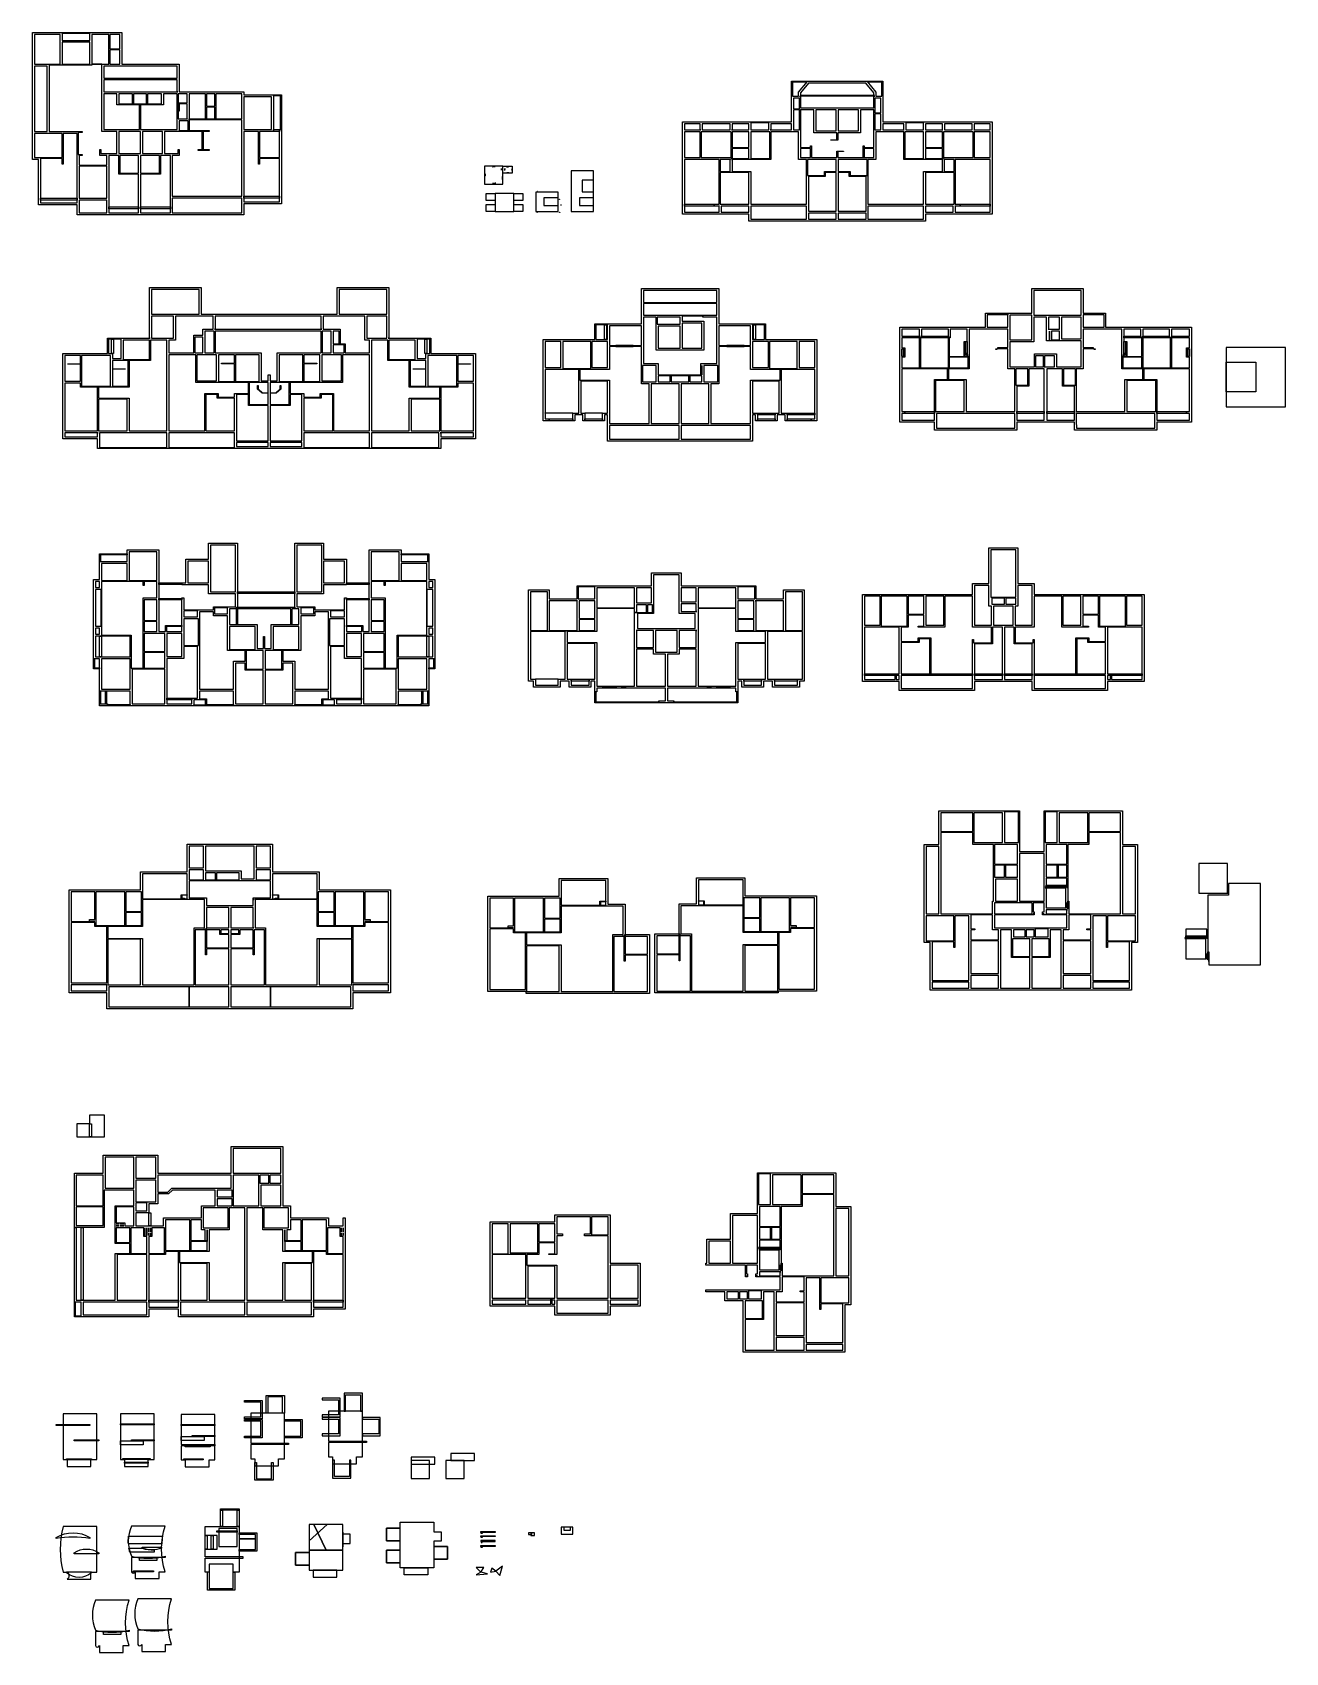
# Model space of a CAD drawing. Header units: millimetres. Extents: x -3499 to 122800, y -18780 to 144595.
import ezdxf

# ---------------------------------------------------------------- set-up
doc = ezdxf.new("R2010")
doc.units = ezdxf.units.MM
doc.header["$LTSCALE"] = 1000
doc.header["$MEASUREMENT"] = 0
for name, color, linetype in [('A-Anno-Note', 241, 'Continuous'), ('AE-WALL', 7, 'Continuous'), ('AX-PL-133-05SF$0$A-Room-text', 11, 'Continuous'), ('WINDOW', 4, 'Continuous')]:
    doc.layers.add(name, color=color, linetype=linetype)

msp = doc.modelspace()

# ---------------------------------------------------------------- linework, layer by layer
at = {"color": 2}
for points in [[(42074, 129299), (43926, 129299), (43926, 131100), (42074, 131100)], [(50794, 130621), (50794, 126537), (53039, 126537), (53039, 127913), (51622, 127913), (51622, 127138), (53039, 127138), (53039, 129689), (51901, 129689), (51901, 128530), (53039, 128530), (53039, 130621)], [(43154, 126544), (45005, 126544), (45005, 128345), (43154, 128345)], [(9054, 89328), (9054, 92228), (6254, 92228), (6254, 91128), (6254, 89328), (7654, 89328)], [(16954, 88178), (16954, 92878), (14454, 92878), (14454, 91378), (14454, 88978), (14454, 88178)], [(23154, 88178), (25654, 88178), (25654, 88978), (25654, 91378), (25654, 92878), (23154, 92878)], [(30654, 89328), (32054, 89328), (33454, 89328), (33454, 91128), (33454, 92228), (30654, 92228)], [(6054, 89328), (6054, 91028), (3454, 91028), (3454, 89328)], [(14254, 89078), (14254, 91278), (12154, 91278), (12154, 89078)], [(25854, 89078), (27954, 89078), (27954, 91278), (25854, 91278)], [(33654, 89328), (36254, 89328), (36254, 91028), (33654, 91028)], [(61697, 88687), (61697, 89887), (59097, 89887), (59097, 88687), (59097, 87087), (59097, 87087), (59097, 85987), (58447, 85987), (57497, 85987), (57497, 84487), (59197, 84487), (61597, 84487), (63297, 84487), (63297, 85987), (62547, 85987), (61697, 85987), (61697, 87087)], [(7654, 84078), (7654, 85278), (7654, 87578), (9054, 87578), (9054, 89228), (7754, 89228), (7754, 88828), (7654, 88828), (7654, 89228), (6154, 89228), (3454, 89228), (3454, 88428), (2854, 88428), (2854, 84728), (3454, 84728), (3454, 83828), (6454, 83828), (6454, 81528), (6454, 80478), (7654, 80478), (7654, 82178)], [(3254, 89228), (2854, 89228), (2854, 88628), (3254, 88628)], [(32054, 82178), (32054, 80478), (33254, 80478), (33254, 81528), (33254, 83828), (36254, 83828), (36254, 84728), (36854, 84728), (36854, 88428), (36254, 88428), (36254, 89228), (33554, 89228), (32054, 89228), (32054, 88828), (31954, 88828), (31954, 89228), (30654, 89228), (30654, 87578), (32054, 87578), (32054, 85278), (32054, 84078)], [(36454, 89228), (36454, 88628), (36854, 88628), (36854, 89228)], [(53197, 88687), (53197, 88687), (51497, 88687), (51497, 87487), (51497, 87487), (53197, 87487)], [(57197, 88587), (53397, 88587), (53397, 87387), (53397, 86587), (57197, 86587), (57197, 86987)], [(58897, 88587), (57397, 88587), (57397, 87087), (58447, 87087), (58897, 87087)], [(63397, 88587), (61897, 88587), (61897, 87187), (63397, 87187)], [(67397, 87387), (67397, 88587), (63597, 88587), (63597, 87087), (63597, 86587), (67397, 86587)], [(69297, 87487), (69297, 88687), (67597, 88687), (67597, 88687), (67597, 87487), (69297, 87487)], [(9054, 85278), (9054, 87378), (7754, 87378), (7754, 85278)], [(31954, 85278), (31954, 87378), (30654, 87378), (30654, 85278)], [(48397, 87387), (48397, 88187), (46697, 88187), (46697, 84287), (48397, 84287)], [(57197, 78687), (57197, 82487), (57197, 84487), (57197, 84487), (57197, 86037), (57197, 86087), (57497, 86087), (57497, 86087), (58397, 86087), (58397, 86887), (57397, 86887), (57397, 86537), (57397, 86087), (57197, 86087), (57197, 86487), (53397, 86487), (53397, 85437), (53397, 84187), (51497, 84187), (50397, 84187), (50397, 84287), (51397, 84287), (51397, 85437), (51397, 87287), (51447, 87287), (48597, 87287), (48597, 84287), (50197, 84287), (50197, 84187), (48497, 84187), (46697, 84187), (46697, 79387), (47097, 79387), (47197, 79387), (47197, 79187), (47197, 79187), (47197, 78787), (49497, 78787), (49497, 79387), (50197, 79387), (50197, 83037), (50197, 84087), (50197, 84087), (50197, 84287), (50297, 84287), (50397, 84287), (50397, 84087), (50397, 84087), (50397, 83087), (53397, 83087), (53397, 79287), (53397, 78687)], [(53197, 87287), (51597, 87287), (51597, 85487), (53197, 85487), (53197, 86537)], [(58997, 86887), (58497, 86887), (58497, 86087), (58997, 86087), (58997, 86887)], [(63397, 86537), (63397, 86987), (61897, 86987), (61897, 86187), (62547, 86187), (63447, 86187), (63397, 86187)], [(69197, 87287), (67597, 87287), (67597, 86537), (67597, 85487), (69197, 85487)], [(72197, 87287), (69347, 87287), (69397, 87287), (69397, 85437), (69397, 84287), (70497, 84287), (72197, 84287)], [(74097, 88187), (72397, 88187), (72397, 87387), (72397, 84287), (74097, 84287)], [(9054, 84178), (9054, 85178), (7754, 85178), (7754, 84178)], [(13154, 85678), (13154, 86278), (11754, 86278), (11754, 85678)], [(13254, 82778), (13254, 85478), (11754, 85478), (11754, 84078), (11754, 82778)], [(16754, 78378), (16754, 81178), (17954, 81178), (17954, 82278), (16154, 82278), (16154, 84778), (16154, 85778), (14754, 85778), (14754, 86178), (13354, 86178), (13354, 85578), (13354, 82778), (13354, 78378)], [(16154, 85978), (16154, 86578), (14854, 86578), (14854, 86278), (14854, 85978)], [(26354, 82778), (26354, 85578), (26354, 86178), (24954, 86178), (24954, 85778), (23554, 85778), (23554, 84778), (23554, 82278), (21754, 82278), (21754, 81178), (22954, 81178), (22954, 78378), (26354, 78378)], [(24854, 86278), (24854, 86578), (23554, 86578), (23554, 85978), (24854, 85978)], [(27954, 82778), (27954, 84078), (27954, 85478), (26454, 85478), (26454, 82778)], [(27954, 85678), (27954, 86278), (26554, 86278), (26554, 85678)], [(31954, 84178), (31954, 85178), (30654, 85178), (30654, 84178)], [(51597, 85387), (51597, 84287), (53197, 84287), (53197, 85387)], [(70397, 84187), (69297, 84187), (67397, 84187), (67397, 85437), (67397, 86487), (63597, 86487), (63597, 85987), (63597, 85987), (63597, 84487), (63597, 84487), (63597, 82487), (63597, 78687), (67397, 78687), (67397, 79287), (67397, 83087), (70397, 83087)], [(69197, 84287), (69197, 85387), (67597, 85387), (67597, 84287)], [(3254, 83928), (3254, 84528), (2854, 84528), (2854, 83928)], [(6354, 81628), (6354, 83728), (3354, 83728), (2854, 83728), (2854, 81628), (3354, 81628)], [(9854, 83978), (9154, 83978), (7754, 83978), (7754, 82178), (9854, 82178)], [(11554, 82778), (11554, 83978), (10054, 83978), (10054, 82178), (10054, 81678), (11554, 81678)], [(18954, 82378), (18954, 84678), (16354, 84678), (16354, 82378), (18054, 82378)], [(21654, 82378), (23354, 82378), (23354, 84678), (20754, 84678), (20754, 82378)], [(28154, 81678), (29654, 81678), (29654, 82178), (29654, 83978), (28154, 83978), (28154, 82778)], [(29854, 82178), (31954, 82178), (31954, 83978), (30554, 83978), (29854, 83978)], [(33354, 81628), (36354, 81628), (36854, 81628), (36854, 83728), (36354, 83728), (33354, 83728)], [(36454, 83928), (36854, 83928), (36854, 84528), (36454, 84528)], [(57397, 82587), (59097, 82587), (59097, 84287), (57347, 84287), (57397, 84287)], [(61497, 82487), (61497, 84287), (59297, 84287), (59297, 82487), (59297, 82087), (60397, 82087), (61497, 82087)], [(63397, 82587), (63397, 84287), (63447, 84287), (61697, 84287), (61697, 82587)], [(74097, 84187), (72297, 84187), (70597, 84187), (70597, 83037), (70597, 79387), (71297, 79387), (71297, 78787), (73597, 78787), (73597, 79187), (73597, 79187), (73597, 79387), (73697, 79387), (74097, 79387)], [(9854, 81578), (9854, 82078), (7754, 82078), (7754, 80478), (9854, 80478)], [(13154, 78278), (13154, 82678), (11754, 82678), (11754, 81478), (10054, 81478), (10054, 80478), (10054, 76878), (12554, 76878), (12554, 77478), (13154, 77478)], [(19754, 80378), (19754, 82278), (19054, 82278), (18054, 82278), (18054, 81078), (18054, 80378)], [(21654, 81078), (21654, 82278), (20654, 82278), (19954, 82278), (19954, 80378), (21654, 80378)], [(27954, 81478), (27954, 82678), (26554, 82678), (26554, 78278), (26554, 77478), (27154, 77478), (27154, 76878), (29654, 76878), (29654, 80478), (29654, 81478)], [(29854, 81578), (29854, 80478), (31954, 80478), (31954, 82078), (29854, 82078)], [(53197, 79387), (53197, 82987), (50397, 82987), (50397, 79387), (50797, 79387), (50797, 78787), (52597, 78787), (52597, 79387)], [(60297, 78687), (60297, 81887), (59097, 81887), (59097, 82387), (57397, 82387), (57397, 78687)], [(63397, 78687), (63397, 82387), (61697, 82387), (61697, 81887), (60497, 81887), (60497, 78687)], [(70397, 82987), (67597, 82987), (67597, 79387), (68197, 79387), (68197, 78787), (69997, 78787), (69997, 79387), (70397, 79387)], [(6354, 78378), (6354, 80478), (6354, 81428), (3454, 81428), (3454, 78378)], [(9854, 76878), (9854, 80378), (7654, 80378), (6554, 80378), (6554, 78278), (6554, 76878)], [(19754, 76878), (19754, 80278), (17954, 80278), (17954, 80978), (16954, 80978), (16954, 78278), (16954, 76878)], [(22754, 78278), (22754, 80978), (21754, 80978), (21754, 80278), (19954, 80278), (19954, 76878), (22754, 76878)], [(29854, 80378), (29854, 76878), (33154, 76878), (33154, 78278), (33154, 80378), (32054, 80378)], [(33354, 80478), (33354, 78378), (36254, 78378), (36254, 81428), (33354, 81428)], [(88068, 64008), (91268, 64008), (91268, 65908), (88068, 65908)], [(93418, 62908), (94268, 62908), (94268, 65908), (91368, 65908), (91368, 63958), (91368, 62908)], [(95868, 62908), (95868, 62908), (95868, 66008), (94468, 66008), (94468, 66008), (94468, 62908)], [(98568, 62908), (99768, 62908), (99768, 66008), (99768, 66008), (98568, 66008), (98568, 62908)], [(100868, 58358), (100868, 56208), (100768, 56308), (100768, 56308), (100768, 56808), (100868, 56808), (100868, 56308), (100768, 56308), (100768, 56808), (100968, 56808), (100968, 56208), (100868, 56308), (100868, 56308), (100868, 57008), (100968, 57008), (100968, 56308), (100968, 56308), (100968, 56108), (100918, 56108), (100968, 56108), (100968, 55708), (103368, 55708), (103368, 55708), (104818, 55708), (106168, 55708), (106168, 62608), (106168, 63908), (102968, 63908), (102968, 62908), (102868, 62908), (102868, 63958), (102868, 65908), (99968, 65908), (99968, 62908), (100818, 62908), (102768, 62908), (102768, 62908), (102968, 62908), (102968, 62808), (102968, 62708), (102768, 62708), (102768, 62708), (100868, 62708), (100868, 60658), (100868, 59358), (100868, 58558), (100868, 58508), (100868, 58458), (100868, 58308), (100868, 58308)], [(102968, 65908), (102968, 64008), (106168, 64008), (106168, 65908)], [(93268, 55708), (93268, 56808), (93268, 56808), (93268, 57008), (93368, 57008), (93368, 57008), (93368, 59208), (93368, 59208), (93368, 60658), (93368, 62708), (91268, 62708), (91268, 63908), (88068, 63908), (88068, 62608), (88068, 55708), (89418, 55708), (90868, 55708), (90868, 55708)], [(12303, 60344), (13753, 60344), (13753, 62544), (12303, 62544)], [(18853, 59244), (18853, 60244), (18853, 62544), (13953, 62544), (13953, 60244), (13953, 60044), (15003, 60044), (17553, 60044), (17553, 59244)], [(20503, 60344), (20503, 62544), (19053, 62544), (19053, 60344)], [(87868, 55708), (87868, 62508), (86568, 62508), (86568, 55708)], [(95768, 60708), (95768, 61908), (95768, 62708), (94368, 62708), (93468, 62708), (93468, 60708), (94518, 60708)], [(98668, 61908), (98668, 60708), (99818, 60708), (100768, 60708), (100768, 62708), (99868, 62708), (98668, 62708)], [(107668, 55708), (107668, 62508), (106368, 62508), (106368, 55708)], [(93468, 59408), (94468, 59408), (94468, 60608), (93468, 60608), (93468, 59408)], [(95768, 59408), (95768, 60608), (94568, 60608), (94568, 59408)], [(97318, 57008), (98468, 57008), (98468, 58358), (98468, 58408), (98468, 58458), (98468, 58508), (98468, 58558), (98468, 59358), (98468, 60658), (98468, 61808), (95968, 61808), (95968, 60658), (95968, 59308), (95968, 57008)], [(98668, 60608), (98668, 59408), (99768, 59408), (99768, 60608)], [(99868, 60608), (99868, 59408), (100768, 59408), (100768, 60608)], [(114956, 53233), (114956, 51083), (114856, 51183), (114856, 51183), (114856, 51683), (114956, 51683), (114956, 51183), (114856, 51183), (114856, 51683), (115056, 51683), (115056, 51083), (114956, 51183), (114956, 51183), (114956, 51883), (115056, 51883), (115056, 51183), (115056, 51183), (115056, 50983), (115006, 50983), (115056, 50983), (115056, 50583), (117456, 50583), (117456, 50583), (118906, 50583), (120256, 50583), (120256, 57483), (120256, 58783), (117056, 58783), (117056, 57783), (116956, 57783), (116956, 58833), (116956, 60783), (114056, 60783), (114056, 57783), (114906, 57783), (116856, 57783), (116856, 57783), (117056, 57783), (117056, 57683), (117056, 57583), (116856, 57583), (116856, 57583), (114956, 57583), (114956, 55533), (114956, 54233), (114956, 53433), (114956, 53383), (114956, 53333), (114956, 53183), (114956, 53183)], [(12103, 57244), (12103, 59093), (12103, 59744), (7603, 59744), (7603, 58144), (7603, 58144), (7603, 57244), (12103, 57244)], [(12303, 59143), (13753, 59143), (13753, 59944), (13753, 60144), (12303, 60144), (12303, 59844)], [(18753, 56544), (18753, 57244), (18853, 57144), (18853, 57144), (18853, 57144), (18753, 57144), (18753, 57244), (18753, 57344), (18853, 57344), (18853, 57344), (18853, 57344), (20503, 57344), (20503, 59044), (18853, 59044), (18853, 59044), (17553, 59044), (17553, 59044), (15003, 59044), (13853, 59043), (12303, 59043), (12303, 57344), (14053, 57344), (14053, 56544), (16403, 56544)], [(13953, 59143), (14953, 59144), (14953, 59844), (13953, 59844)], [(17353, 59144), (17353, 59844), (15053, 59844), (15053, 59144), (17353, 59144)], [(20503, 59144), (20503, 59844), (20503, 60144), (19053, 60144), (19053, 59144), (19053, 59144)], [(20703, 57244), (20703, 57244), (25203, 57244), (25203, 58144), (25203, 58144), (25203, 59744), (20703, 59744), (20703, 59094)], [(93568, 57008), (95768, 57008), (95768, 59208), (94518, 59208), (93568, 59208)], [(98668, 58608), (100768, 58608), (100768, 58608), (100768, 59308), (99818, 59308), (98668, 59308)], [(403, 54944), (2803, 54944), (2803, 54944), (2253, 54944), (2253, 55144), (2803, 55144), (2803, 57944), (403, 57944)], [(4053, 54544), (5803, 54544), (5803, 55894), (5803, 57944), (2903, 57944), (2903, 55044), (2903, 54894), (2903, 54544)], [(7503, 57194), (7503, 57944), (7503, 57944), (5903, 57944), (5903, 55944), (7503, 55944)], [(25303, 57194), (25303, 55944), (26903, 55944), (26903, 57944), (25303, 57944), (25303, 57944)], [(28753, 54544), (29903, 54544), (29903, 54894), (29903, 55044), (29903, 57944), (27003, 57944), (27003, 55894), (27003, 54544)], [(30003, 54944), (32403, 54944), (32403, 57944), (30003, 57944), (30003, 55144), (30553, 55144), (30553, 54944), (30003, 54944)], [(98668, 56908), (98668, 56308), (100668, 56308), (100668, 56808), (100768, 56808), (100768, 56308), (100668, 56308), (100668, 58308), (98668, 58308)], [(100868, 58558), (100868, 58608), (100818, 58608), (100768, 58508), (100768, 58508), (100768, 58508)], [(100868, 58458), (100868, 58508), (100818, 58508), (100768, 58408), (100768, 58408), (100768, 58408)], [(100868, 58508), (100868, 58458), (100768, 58508), (100768, 58508), (100768, 58408), (100768, 58408)], [(12803, 48544), (12803, 54293), (13853, 54293), (13853, 56444), (13853, 57144), (12303, 57144), (12303, 57144), (7603, 57144), (7603, 55894), (7603, 54444), (5853, 54444), (4103, 54444), (4103, 53244), (7603, 53244), (7603, 48544), (12303, 48544)], [(7503, 55844), (5903, 55844), (5903, 54544), (7503, 54544)], [(16303, 56344), (14053, 56344), (14053, 54293), (14003, 54293), (15452, 54293), (16303, 54293)], [(18753, 54293), (18753, 56344), (16503, 56344), (16503, 54293), (17353, 54293), (18803, 54293)], [(20003, 54293), (20003, 48544), (20503, 48544), (25203, 48544), (25203, 53244), (28703, 53244), (28703, 54444), (26953, 54444), (25203, 54444), (25203, 55894), (25203, 57144), (20503, 57144), (20503, 57144), (18953, 57144), (18953, 56444), (18953, 54293)], [(25303, 55844), (25303, 54544), (26903, 54544), (26903, 55844)], [(93268, 54108), (93268, 54308), (93268, 54308), (93268, 55608), (91068, 55608), (91068, 55608), (91068, 54208), (91468, 54208), (91468, 54108), (91068, 54108), (91068, 53108), (93868, 53108), (93868, 54108), (93368, 54108)], [(93468, 54308), (93968, 54308), (95268, 54308), (96618, 54308), (97468, 54308), (97468, 54308), (99068, 54308), (99068, 54308), (100268, 54308), (100768, 54308), (100768, 55608), (98568, 55608), (98318, 55608), (98318, 55708), (98468, 55708), (98468, 55708), (98318, 55708), (98318, 55908), (98468, 55908), (98468, 56208), (98468, 56808), (97368, 56808), (97368, 55908), (97468, 55908), (97468, 55708), (97368, 55708), (97368, 55708), (97468, 55708), (97468, 55608), (97318, 55608), (93468, 55608)], [(93468, 55708), (97268, 55708), (97268, 55808), (97268, 56808), (95868, 56808), (93468, 56808), (93468, 56808)], [(98668, 56108), (98668, 55808), (98668, 55708), (100768, 55708), (100768, 56108), (100818, 56108), (100768, 56108), (100718, 56108)], [(100368, 54108), (100368, 53108), (103168, 53108), (103168, 54108), (102768, 54108), (102768, 54208), (103168, 54208), (103168, 55608), (103168, 55608), (100968, 55608), (100968, 54308), (100968, 54308), (100968, 54108), (100868, 54108)], [(4003, 53194), (4003, 54444), (2803, 54444), (2803, 54844), (403, 54844), (403, 48744), (4003, 48744)], [(16303, 48544), (16303, 52194), (14053, 52194), (14053, 51594), (13953, 51594), (13953, 52244), (13953, 54094), (13953, 54094), (13853, 54094), (13853, 54194), (13853, 54194), (13853, 54094), (12903, 54094), (12903, 48544)], [(14053, 54094), (14053, 54144), (13953, 54194), (13953, 54194), (13953, 54094)], [(16303, 52294), (16303, 53643), (15402, 53643), (15402, 54094), (14053, 54094), (14053, 54144), (14053, 52294)], [(16303, 54094), (15502, 54094), (15502, 53743), (16303, 53743)], [(19903, 54094), (18853, 54094), (18853, 54094), (18853, 52244), (18853, 51594), (18753, 51594), (18753, 52194), (16503, 52194), (16503, 48544), (19903, 48544)], [(18753, 54094), (17403, 54094), (17403, 53643), (16503, 53643), (16503, 52294), (18753, 52294)], [(17303, 54094), (16503, 54094), (16503, 53743), (17303, 53743)], [(28803, 53194), (28803, 48744), (32403, 48744), (32403, 54844), (30003, 54844), (30003, 54444), (28803, 54444)], [(89368, 55508), (87968, 55508), (86568, 55508), (86568, 53008), (86968, 53008), (86968, 53008), (89368, 53008)], [(90868, 53058), (90868, 54158), (90868, 55508), (89468, 55508), (89468, 52958), (89468, 52308), (89368, 52308), (89368, 52908), (87168, 52908), (87168, 52908), (87168, 49008), (90868, 49008), (90868, 49608)], [(94068, 54108), (94068, 53058), (94068, 49608), (94068, 48208), (97018, 48208), (97018, 51308), (95168, 51308), (95168, 53408), (95168, 53408), (95168, 54108)], [(95368, 54108), (95368, 53408), (96568, 53408), (96568, 54108)], [(96668, 54108), (96668, 53408), (97018, 53408), (97018, 53408), (97218, 53408), (97218, 53408), (97468, 53408), (97468, 54108)], [(97218, 48208), (100168, 48208), (100168, 49608), (100168, 53058), (100168, 54108), (99068, 54108), (99068, 53408), (99068, 53408), (99068, 51308), (97218, 51308)], [(97568, 54208), (97568, 53408), (98868, 53408), (98868, 54208), (98868, 54208), (97568, 54208)], [(103368, 49608), (103368, 49008), (107068, 49008), (107068, 52908), (107068, 52908), (104868, 52908), (104868, 52308), (104768, 52308), (104768, 52958), (104768, 55508), (103368, 55508), (103368, 54158), (103368, 53058)], [(107268, 53008), (107668, 53008), (107668, 55508), (106268, 55508), (104868, 55508), (104868, 53008), (107268, 53008)], [(112756, 53483), (114856, 53483), (114856, 53483), (114856, 54183), (113906, 54183), (112756, 54183)], [(7403, 48544), (7403, 53144), (4103, 53144), (4103, 48544), (4103, 48544), (4103, 48544)], [(25403, 48544), (28703, 48544), (28703, 48544), (28703, 48544), (28703, 53144), (25403, 53144)], [(93868, 53008), (91068, 53008), (91068, 49708), (93868, 49708)], [(95268, 53208), (95268, 53208), (95268, 51408), (97018, 51408), (97018, 53208), (96618, 53208)], [(97518, 53208), (97218, 53208), (97218, 51408), (98968, 51408), (98968, 53208), (98968, 53208)], [(100368, 49708), (103168, 49708), (103168, 53008), (100368, 53008)], [(112756, 51783), (112756, 51183), (114756, 51183), (114756, 51683), (114856, 51683), (114856, 51183), (114756, 51183), (114756, 53183), (112756, 53183)], [(114956, 53433), (114956, 53483), (114906, 53483), (114856, 53383), (114856, 53383), (114856, 53383)], [(114956, 53333), (114956, 53383), (114906, 53383), (114856, 53283), (114856, 53283), (114856, 53283)], [(114956, 53383), (114956, 53333), (114856, 53383), (114856, 53383), (114856, 53283), (114856, 53283)], [(93868, 49508), (91068, 49508), (91068, 48808), (91068, 48208), (93868, 48208)], [(100368, 48208), (103168, 48208), (103168, 48808), (103168, 49508), (100368, 49508)], [(4003, 48344), (4003, 48344), (4003, 48544), (403, 48544), (403, 47944), (4003, 47944)], [(12303, 48344), (7503, 48344), (4203, 48344), (4203, 47844), (4203, 46344), (12303, 46344)], [(16303, 48344), (12853, 48344), (12303, 48344), (12303, 46344), (16303, 46344)], [(19953, 48344), (16503, 48344), (16503, 46344), (20503, 46344), (20503, 48344)], [(20503, 48344), (20503, 46344), (28603, 46344), (28603, 47844), (28603, 48344), (25303, 48344)], [(28803, 48344), (28803, 47944), (32403, 47944), (32403, 48544), (28803, 48544), (28803, 48344)], [(90868, 48808), (87168, 48808), (87168, 48208), (90868, 48208)], [(103368, 48208), (107068, 48208), (107068, 48808), (103368, 48808)], [(70873, 29501), (70873, 29501), (69673, 29501), (69673, 26401), (69673, 26401), (70873, 26401)], [(74473, 19201), (74473, 19201), (75923, 19201), (77273, 19201), (77273, 26101), (77273, 27401), (74073, 27401), (74073, 26401), (73973, 26401), (73973, 27451), (73973, 29401), (71073, 29401), (71073, 26401), (71923, 26401), (73873, 26401), (73873, 26401), (74073, 26401), (74073, 26301), (74073, 26201), (73873, 26201), (73873, 26201), (71973, 26201), (71973, 24151), (71973, 22851), (71973, 22051), (71973, 22001), (71973, 21951), (71973, 21801), (71973, 21801), (71973, 21851), (71973, 19701), (71873, 19801), (71873, 19801), (71873, 20301), (71973, 20301), (71973, 19801), (71873, 19801), (71873, 20301), (72073, 20301), (72073, 19701), (71973, 19801), (71973, 19801), (71973, 20501), (72073, 20501), (72073, 19801), (72073, 19801), (72073, 19601), (72023, 19601), (72073, 19601), (72073, 19201)], [(77273, 27501), (77273, 29401), (74073, 29401), (74073, 27501)], [(70973, 26201), (69773, 26201), (69773, 25401), (69773, 24201), (70923, 24201), (71873, 24201), (71873, 26201)], [(46339, 20297), (49339, 20297), (49339, 16947), (54539, 16947), (54539, 20397), (54539, 23247), (52739, 23247), (52739, 23247), (52139, 23247), (52139, 23437), (52739, 23437), (52739, 25147), (49339, 25147), (49339, 24547), (49339, 23446), (49939, 23446), (49939, 23256), (49339, 23256), (49339, 22647), (49339, 21347), (48539, 21347), (48539, 21447), (49139, 21447), (49139, 22547), (47539, 22547), (47539, 21347), (46339, 21347)], [(52839, 25147), (52839, 23347), (54539, 23347), (54539, 25147)], [(69573, 20501), (69573, 21851), (69573, 21901), (69573, 21951), (69573, 22001), (69573, 22051), (69573, 22851), (69573, 24151), (69573, 25301), (67073, 25301), (67073, 22801), (67073, 20501), (68423, 20501)], [(77473, 19201), (78773, 19201), (78773, 26001), (77473, 26001)], [(42839, 21447), (44439, 21447), (44439, 24447), (42839, 24447)], [(44639, 21547), (46339, 21547), (47439, 21547), (47439, 22647), (47439, 24447), (44639, 24447)], [(47539, 24447), (47539, 22647), (49139, 22647), (49139, 24447)], [(69773, 22901), (70873, 22901), (70873, 24101), (69773, 24101)], [(71873, 22901), (71873, 24101), (70973, 24101), (70973, 22901)], [(42839, 16947), (46239, 16947), (46239, 20297), (46239, 21347), (44539, 21347), (42839, 21347)], [(66873, 20501), (66873, 22701), (64673, 22701), (64673, 20501)], [(71873, 22101), (71873, 22101), (71873, 22801), (70923, 22801), (69773, 22801), (69773, 22101)], [(71773, 19801), (71773, 21801), (69773, 21801), (69773, 20401), (69773, 19801), (71773, 19801), (71773, 20301), (71873, 20301), (71873, 19801)], [(71973, 22051), (71973, 22101), (71923, 22101), (71873, 22001), (71873, 22001), (71873, 22001)], [(71973, 21951), (71973, 22001), (71923, 22001), (71873, 21901), (71873, 21901), (71873, 21901)], [(71973, 22001), (71973, 21951), (71873, 22001), (71873, 22001), (71873, 21901), (71873, 21901)], [(48839, 16947), (49139, 16947), (49139, 20197), (46439, 20197), (46439, 16947), (48739, 16947), (48739, 16947), (48789, 16947), (48839, 16947)], [(54739, 16947), (57539, 16947), (57539, 20297), (54739, 20297)], [(71873, 19201), (71873, 19601), (71923, 19601), (71873, 19601), (71823, 19601), (69773, 19601), (69773, 19301), (69773, 19201)], [(74273, 19101), (72073, 19101), (72073, 18051), (72073, 17801), (72073, 17801), (72073, 17601), (71973, 17601), (71473, 17601), (71473, 16601), (74273, 16601), (74273, 17601), (73873, 17601), (73873, 17701), (74273, 17701), (74273, 17701), (74273, 19101)], [(74473, 19001), (74473, 17701), (74473, 17651), (74473, 16551), (74473, 13101), (74473, 12501), (78173, 12501), (78173, 16401), (78173, 16401), (75973, 16401), (75973, 15801), (75873, 15801), (75873, 16451), (75873, 18001), (75873, 19001)], [(75973, 19001), (75973, 18001), (75973, 16501), (78373, 16501), (78373, 16501), (78773, 16501), (78773, 18001), (78773, 19001), (77373, 19001)], [(42839, 16347), (46239, 16347), (46239, 16747), (42839, 16747)], [(46439, 16347), (48739, 16347), (48739, 16747), (46439, 16747)], [(49139, 16347), (49139, 16747), (48839, 16747), (48839, 16747), (48739, 16747), (48739, 16947), (48789, 16947), (48839, 16947), (48839, 16747), (48839, 16747), (48839, 16347)], [(49339, 16747), (49339, 15447), (54539, 15447), (54539, 16247), (54539, 16747)], [(54739, 16747), (54739, 16347), (57539, 16347), (57539, 16747)], [(67673, 17601), (66473, 17601), (66473, 16901), (67673, 16901)], [(68573, 16901), (68573, 17601), (67773, 17601), (67773, 16901), (68223, 16901)], [(71273, 17601), (70173, 17601), (70173, 16901), (70173, 16901), (70173, 14801), (68323, 14801), (68323, 11701), (71273, 11701), (71273, 13101), (71273, 16551)], [(70073, 16701), (68623, 16701), (68323, 16701), (68323, 14901), (70073, 14901), (70073, 16701)], [(69973, 17701), (69973, 17701), (68673, 17701), (68673, 17701), (68673, 16901), (69973, 16901)], [(74273, 16501), (71473, 16501), (71473, 13201), (74273, 13201)], [(74273, 13001), (71473, 13001), (71473, 11701), (74273, 11701), (74273, 12301)], [(74473, 12301), (74473, 11701), (78173, 11701), (78173, 12301)], [(25715, 6697), (27363, 6697), (27363, 5194), (25715, 5194), (25715, 5008), (27516, 5008), (27516, 6860), (25715, 6860)], [(28067, 5563), (28067, 7211), (29570, 7211), (29570, 5563), (29756, 5563), (29756, 7364), (27904, 7364), (27904, 5563)], [(-400, 700), (0, 700), (0, 0), (2400, 0), (2400, 700), (3000, 700), (3000, 5300), (-400, 5300)], [(5374, 700), (5774, 700), (5774, 0), (8174, 0), (8174, 700), (8774, 700), (8774, 5300), (5374, 5300)], [(11500, 2216), (14900, 2216), (14900, 2078), (11500, 2078), (11500, 643), (11900, 643), (11900, -57), (14300, -57), (14300, 643), (14900, 643), (14900, 5243), (11500, 5243)], [(18501, 2327), (22309, 2327), (22309, 2189), (18501, 2189), (18501, 754), (18901, 754), (18901, 54), (21301, 54), (21301, 754), (21901, 754), (21901, 5354), (18501, 5354)], [(25715, 4766), (27363, 4766), (27363, 3263), (25715, 3263), (25715, 3077), (27516, 3077), (27516, 4929), (25715, 4929)], [(26356, 2536), (30164, 2536), (30164, 2398), (26356, 2398), (26356, 963), (26756, 963), (26756, 263), (29156, 263), (29156, 963), (29756, 963), (29756, 5563), (26356, 5563)], [(29756, 4766), (31403, 4766), (31403, 3263), (29756, 3263), (29756, 3077), (31557, 3077), (31557, 4929), (29756, 4929)], [(28444, 613), (28444, -1034), (26942, -1034), (26942, 613), (26756, 613), (26756, -1188), (28607, -1188), (28607, 613)], [(34661, 236), (37061, 236), (37061, 936), (34661, 936)], [(34661, -1215), (36512, -1215), (36512, 586), (34661, 586)], [(38169, -1215), (40020, -1215), (40020, 586), (38169, 586)], [(38661, 586), (41061, 586), (41061, 1286), (38661, 1286)], [(15298, -8083), (17150, -8083), (17150, -6282), (15298, -6282)], [(24393, -10477), (24793, -10477), (24793, -11177), (27193, -11177), (27193, -10477), (27793, -10477), (27793, -7794), (28530, -7794), (28530, -6833), (27793, -6833), (27793, -5877), (24393, -5877)], [(49801, -6835), (50973, -6835), (50973, -6138), (49801, -6138)], [(50052, -6449), (50742, -6449), (50742, -6138), (50052, -6138)], [(43144, -7462), (41694, -7462), (41694, -7562), (41744, -7562), (41744, -7462), (41744, -7662), (41844, -7662), (41844, -7462), (41844, -7562), (43144, -7562)], [(46508, -6688), (46508, -6886), (46850, -6886), (46850, -6688), (46730, -6688), (46730, -6958), (47115, -6958), (47115, -6688)], [(41697, -10682), (42005, -10194), (41230, -10194), (41697, -10682), (41232, -10941), (42364, -10828)], [(42800, -10272), (42665, -10672), (43222, -10555), (43222, -10555), (43222, -10555), (43613, -11007), (43887, -10076), (43222, -10555), (43222, -10555)]]:
    msp.add_lwpolyline(points, close=True, dxfattribs=at)
at = {"color": 3}
for points in [[(43141, 131056), (42875, 131056), (42920, 131030)], [(43776, 130701), (43776, 130878), (43764, 130837)], [(44126, 130669), (44126, 130859), (44141, 130814)], [(44274, 131041), (44496, 131041), (44452, 131025)], [(44823, 130846), (44823, 130689), (44806, 130730)], [(42132, 130342), (42132, 130132), (42160, 130202)], [(42860, 129378), (43216, 129378), (43131, 129404)], [(43871, 129750), (43871, 130056), (43836, 129996)], [(44504, 130443), (44308, 130443), (44360, 130457)]]:
    msp.add_lwpolyline(points, dxfattribs=at)
at = {"color": 2}
msp.add_lwpolyline([(47229, 128500), (47229, 126537), (49475, 126537), (49475, 127913), (48058, 127913), (48058, 127138), (49475, 127138), (49475, 128500), (47229, 128500)], dxfattribs=at)
at = {"color": 1}
for points in [[(50972, 106207), (48172, 106207), (48172, 106227), (50972, 106227)], [(53972, 106207), (52172, 106207), (52172, 106227), (53972, 106227)], [(28154, 84178), (29704, 84178), (29704, 84778), (29804, 84778), (29804, 84178), (30454, 84178), (30454, 85278), (30454, 87478), (30454, 89328), (30454, 92428), (33654, 92428), (33654, 91228), (36454, 91228), (36454, 89428), (37054, 89428), (37054, 88528), (37054, 84628), (37054, 83828), (37054, 81428), (36454, 81428), (36454, 78178), (33354, 78178), (33354, 76678), (29754, 76678), (26954, 76678), (26954, 77278), (26454, 77278), (25754, 77278), (25754, 76753), (25754, 76678), (25654, 76678), (25654, 76678), (22954, 76678), (22954, 76828), (25654, 76828), (25654, 77378), (26354, 77378), (26354, 78178), (22954, 78178), (22954, 76678), (19854, 76678), (16754, 76678), (16754, 78178), (13354, 78178), (13354, 77378), (14054, 77378), (14054, 76828), (16754, 76828), (16754, 76678), (14054, 76678), (14054, 76678), (13954, 76678), (13954, 76753), (13954, 77278), (13254, 77278), (12754, 77278), (12754, 76678), (9954, 76678), (6354, 76678), (6354, 78178), (3254, 78178), (3254, 81428), (2654, 81428), (2654, 83828), (2654, 84628), (2654, 88528), (2654, 89428), (3254, 89428), (3254, 91228), (6054, 91228), (6054, 92428), (9254, 92428), (9254, 89328), (9254, 87478), (9254, 85278), (9254, 84178), (9904, 84178), (9904, 84778), (10004, 84778), (10004, 84178), (11554, 84178), (11554, 85578), (11554, 86278), (11554, 87578), (11754, 87578), (11754, 86378), (13254, 86378), (14754, 86378), (14754, 86678), (16254, 86678), (16954, 86678), (16954, 87978), (14254, 87978), (14254, 88878), (12054, 88878), (11554, 88878), (11554, 89078), (11954, 89078), (11954, 91478), (14254, 91478), (14254, 93078), (17154, 93078), (17154, 88078), (17154, 86478), (16354, 86478), (16354, 85878), (16354, 84878), (19154, 84878), (19154, 82478), (19804, 82478), (19804, 83678), (19904, 83678), (19904, 82478), (20554, 82478), (20554, 84878), (23354, 84878), (23354, 85878), (23354, 86478), (22954, 86478), (22954, 88078), (22954, 93078), (25854, 93078), (25854, 91478), (28154, 91478), (28154, 88878), (25854, 88878), (25854, 87978), (23154, 87978), (23154, 86678), (23454, 86678), (24954, 86678), (24954, 86378), (26454, 86378), (27954, 86378), (27954, 87578), (28154, 87578), (28154, 86278), (28154, 85578)], [(3254, 91228), (3254, 92028), (6054, 92028), (6054, 91928), (3354, 91928), (3354, 91228)], [(33654, 92028), (36454, 92028), (36454, 91228), (36354, 91228), (36354, 91928), (33654, 91928)], [(74297, 88387), (74297, 84237), (74297, 79187), (73797, 79187), (73797, 78587), (71297, 78587), (71297, 78587), (71097, 78587), (71097, 78687), (71097, 79187), (70497, 79187), (70197, 79187), (70197, 78687), (70197, 78587), (69997, 78587), (69997, 78587), (68197, 78587), (68197, 78587), (67997, 78587), (67997, 78687), (67997, 79187), (67597, 79187), (67597, 78587), (67597, 78087), (67397, 78087), (67397, 78487), (63497, 78487), (60497, 78487), (60497, 77187), (61147, 77187), (61147, 76987), (60497, 76987), (60497, 76987), (60297, 76987), (60297, 76987), (59647, 76987), (59647, 77187), (60297, 77187), (60297, 78487), (57297, 78487), (53397, 78487), (53397, 78087), (53197, 78087), (53197, 78587), (53197, 79187), (52797, 79187), (52797, 78687), (52797, 78587), (52597, 78587), (52597, 78587), (50797, 78587), (50797, 78587), (50597, 78587), (50597, 78687), (50597, 79187), (50297, 79187), (49697, 79187), (49697, 78687), (49697, 78587), (49497, 78587), (49497, 78587), (46997, 78587), (46997, 79187), (46497, 79187), (46497, 84237), (46497, 88387), (48597, 88387), (48597, 87487), (51397, 87487), (51397, 88787), (53397, 88787), (53397, 88787), (57297, 88787), (58897, 88787), (58897, 90087), (61897, 90087), (61897, 88787), (63497, 88787), (67397, 88787), (67397, 88787), (69397, 88787), (69397, 87487), (72197, 87487), (72197, 88387)], [(3464, 88428), (3464, 84728), (3444, 84728), (3444, 88428)], [(9254, 89078), (11554, 89078), (11554, 88928), (9254, 88928)], [(28154, 89078), (30454, 89078), (30454, 88928), (28154, 88928)], [(36264, 88428), (36264, 84728), (36244, 84728), (36244, 88428)], [(9254, 87528), (11554, 87528), (11554, 87378), (9254, 87378)], [(17054, 84878), (17054, 86628), (22604, 86628), (22954, 86628), (22954, 86478), (22654, 86478), (22654, 84878), (22554, 84878), (22554, 86478), (17154, 86478), (17154, 84878)], [(22954, 88028), (17154, 88028), (17154, 88178), (22954, 88178)], [(28154, 87528), (30454, 87528), (30454, 87378), (28154, 87378)], [(3254, 81628), (3254, 83728), (3454, 83728), (3454, 81628)], [(11554, 84678), (10004, 84678), (10004, 84778), (11554, 84778)], [(29704, 84678), (28154, 84678), (28154, 84778), (29704, 84778)], [(36454, 83728), (36454, 81628), (36254, 81628), (36254, 83728)], [(3254, 80428), (2654, 80428), (2654, 81428), (2754, 81428), (2754, 80528), (3254, 80528)], [(37054, 81428), (37054, 80428), (36454, 80428), (36454, 80528), (36954, 80528), (36954, 81428)], [(49497, 79377), (47197, 79377), (47197, 79397), (49497, 79397)], [(52597, 79187), (50797, 79187), (50797, 79387), (52597, 79387)], [(55317, 78487), (53997, 78487), (53997, 78612), (55317, 78612)], [(54912, 78562), (54675, 78547), (54668, 78653), (54906, 78667)], [(56262, 78487), (55920, 78487), (55920, 78612), (56262, 78612)], [(64875, 78487), (64532, 78487), (64532, 78612), (64875, 78612)], [(66797, 78487), (65478, 78487), (65478, 78612), (66797, 78612)], [(65889, 78667), (66126, 78653), (66120, 78547), (65882, 78562)], [(69997, 79187), (68197, 79187), (68197, 79387), (69997, 79387)], [(73597, 79187), (71297, 79187), (71297, 79387), (73597, 79387)], [(3254, 76878), (3254, 78178), (3354, 78178), (3354, 76878)], [(3254, 76878), (4054, 76878), (4054, 76678), (3254, 76678)], [(3854, 76878), (3854, 78178), (3954, 78178), (3954, 76878)], [(6354, 76678), (4054, 76678), (4054, 76828), (6354, 76828)], [(12554, 77278), (10054, 77278), (10054, 77478), (12554, 77478)], [(29654, 77278), (27154, 77278), (27154, 77478), (29654, 77478)], [(35654, 76678), (33354, 76678), (33354, 76828), (35654, 76828)], [(35654, 76878), (36454, 76878), (36454, 76678), (35654, 76678)], [(35754, 76878), (35754, 78178), (35854, 78178), (35854, 76878)], [(36354, 76878), (36354, 78178), (36454, 78178), (36454, 76878)], [(53297, 78087), (53297, 77087), (59647, 77087), (59647, 76987), (53197, 76987), (53197, 78087)], [(67597, 78087), (67597, 76987), (61147, 76987), (61147, 77087), (67497, 77087), (67497, 78087)], [(13954, 76678), (12754, 76678), (12754, 76778), (13954, 76778)], [(26954, 76678), (25754, 76678), (25754, 76778), (26954, 76778)], [(93968, 48008), (90968, 48008), (86968, 48008), (86968, 48808), (86968, 52808), (86368, 52808), (86368, 55608), (86368, 62708), (87868, 62708), (87868, 63958), (87868, 66108), (91318, 66108), (94268, 66108), (94268, 66108), (95968, 66108), (95968, 62708), (95968, 62708), (95968, 62008), (98468, 62008), (98468, 62708), (98468, 62708), (98468, 66108), (99968, 66108), (99968, 66108), (102918, 66108), (106368, 66108), (106368, 63958), (106368, 62708), (107868, 62708), (107868, 55608), (107868, 52808), (107268, 52808), (107268, 48808), (107268, 48008), (103268, 48008), (100268, 48008), (97218, 48008), (97218, 48008), (97018, 48008), (97018, 48008)], [(16403, 46144), (12303, 46144), (4003, 46144), (4003, 47744), (403, 47744), (403, 47744), (203, 47744), (203, 47844), (203, 48544), (203, 54894), (203, 58144), (2853, 58144), (5853, 58144), (7403, 58144), (7403, 59944), (12103, 59944), (12103, 60244), (12103, 62744), (13853, 62744), (18953, 62744), (20703, 62744), (20703, 60244), (20703, 59944), (25403, 59944), (25403, 58144), (26953, 58144), (29953, 58144), (32603, 58144), (32603, 54894), (32603, 48544), (32603, 47744), (28803, 47744), (28803, 46144), (20503, 46144)], [(11553, 57244), (11503, 57244), (11503, 57644), (12103, 57644), (12103, 57594), (11553, 57594)], [(11678, 57304), (11678, 57264), (11573, 57264), (11573, 57304)], [(11828, 57304), (11828, 57264), (11678, 57264), (11678, 57304)], [(21303, 57244), (21253, 57244), (21253, 57594), (20703, 57594), (20703, 57644), (21303, 57644)], [(20978, 57264), (20978, 57304), (21128, 57304), (21128, 57264)], [(21233, 57304), (21233, 57264), (21128, 57264), (21128, 57304)], [(98668, 58508), (98668, 58508), (100668, 58508), (100668, 58408), (98568, 58408)], [(98668, 58408), (98668, 58408), (100668, 58408), (100668, 58308), (98568, 58308)], [(98668, 58608), (100768, 58608), (100668, 58508), (100668, 58508), (98668, 58508)], [(98668, 58508), (100768, 58508), (100668, 58408), (100668, 58408), (98668, 58408)], [(112756, 53383), (112756, 53383), (114756, 53383), (114756, 53283), (112656, 53283)], [(112756, 53283), (112756, 53283), (114756, 53283), (114756, 53183), (112656, 53183)], [(112756, 53483), (114856, 53483), (114756, 53383), (114756, 53383), (112756, 53383)], [(112756, 53383), (114856, 53383), (114756, 53283), (114756, 53283), (112756, 53283)], [(71873, 19101), (69673, 19101), (69423, 19101), (69423, 19201), (69573, 19201), (69573, 19201), (69423, 19201), (69423, 19401), (69573, 19401), (69573, 19701), (69573, 20301), (68473, 20301), (68473, 19401), (68573, 19401), (68573, 19201), (68473, 19201), (68473, 19201), (68573, 19201), (68573, 19101), (68423, 19101), (68373, 19101), (68373, 19201), (68373, 19201), (68373, 19301), (68373, 20301), (66973, 20301), (64573, 20301), (64373, 20301), (64373, 20501), (64473, 20501), (64473, 22901), (66873, 22901), (66873, 25501), (69573, 25501), (69573, 26201), (69573, 26201), (69573, 29601), (71073, 29601), (71073, 29601), (74023, 29601), (77473, 29601), (77473, 27451), (77473, 26201), (78973, 26201), (78973, 19101), (78973, 18001), (78973, 16301), (78373, 16301), (78373, 12301), (78373, 11501), (74373, 11501), (71373, 11501), (68123, 11501), (68123, 14851), (68123, 16701), (67723, 16701), (66273, 16701), (66273, 17601), (64373, 17601), (64373, 17801), (66373, 17801), (67723, 17801), (68573, 17801), (68573, 17801), (70173, 17801), (70173, 17801), (71373, 17801), (71873, 17801), (71873, 18051)], [(42639, 16147), (42639, 16947), (42639, 21447), (42639, 24647), (44539, 24647), (47539, 24647), (49139, 24647), (49139, 25347), (52839, 25347), (54739, 25347), (54739, 23347), (54739, 20497), (57739, 20497), (57739, 16947), (57739, 16147), (54739, 16147), (54739, 15247), (49139, 15247), (49139, 16147), (48839, 16147), (46339, 16147)], [(69673, 22101), (71873, 22101), (71773, 22001), (71773, 22001), (69773, 22001), (69773, 22001)], [(69673, 22001), (71873, 22001), (71773, 21901), (71773, 21901), (69773, 21901), (69773, 21901)], [(71773, 22001), (71773, 21901), (69773, 21901), (69773, 22001)], [(71773, 21901), (71773, 21801), (69773, 21801), (69773, 21901)], [(17860, 6651), (19661, 6651), (19661, 4799), (17860, 4799), (17860, 4985), (19508, 4985), (19508, 6488), (17860, 6488)], [(20049, 5354), (20049, 7155), (21901, 7155), (21901, 5354), (21715, 5354), (21715, 7002), (20212, 7002), (20212, 5354)], [(-1106, 4209), (2294, 4209), (2294, 4109), (-1106, 4109)], [(5374, 4273), (8774, 4273), (8774, 4173), (5374, 4173)], [(11500, 4216), (14900, 4216), (14900, 4116), (11500, 4116)], [(17860, 4720), (19661, 4720), (19661, 2869), (17860, 2869), (17860, 3054), (19508, 3054), (19508, 4557), (17860, 4557)], [(21901, 4720), (23702, 4720), (23702, 2869), (21901, 2869), (21901, 3054), (23548, 3054), (23548, 4557), (21901, 4557)], [(702, 2672), (3202, 2672), (3202, 2572), (702, 2572)], [(5374, 2572), (7672, 2572), (7672, 2185), (5374, 2185)], [(6475, 2672), (8774, 2672), (8774, 2572), (6475, 2572)], [(11500, 3001), (13798, 3001), (13798, 2614), (11500, 2614)], [(11902, 2078), (14402, 2078), (14402, 1978), (11902, 1978)], [(12601, 3101), (14900, 3101), (14900, 3001), (12601, 3001)], [(-50, 750), (2450, 750), (2450, 650), (-50, 650)], [(5624, 800), (8385, 800), (8385, 700), (5624, 700)], [(5774, 438), (8174, 438), (8174, 338), (5774, 338)], [(11761, 743), (13724, 743), (13724, 643), (11761, 643)], [(20752, 404), (20752, -1397), (18901, -1397), (18901, 404), (19086, 404), (19086, -1243), (20589, -1243), (20589, 404)], [(15473, -4279), (17324, -4279), (17324, -4432), (15473, -4432)], [(15473, -4432), (15660, -4432), (15660, -6080), (15473, -6080)], [(17136, -4432), (17324, -4432), (17324, -6080), (17136, -6080)], [(13924, -8355), (15116, -8355), (15116, -6978), (13924, -6978), (13924, -6080), (17324, -6080), (17324, -10680), (16724, -10680), (16724, -9858), (14324, -9858), (14324, -10680), (13924, -10680), (13924, -9245), (17732, -9245), (17732, -9108), (13924, -9108)], [(15103, -6487), (17150, -6487), (17150, -6640), (15103, -6640)], [(24393, -7505), (26218, -5877)], [(26093, -8446), (24874, -5877)], [(33551, -6216), (32182, -6216), (32182, -7493), (33551, -7493), (32182, -7493), (32182, -6216)], [(33551, -5637), (36951, -5637), (36951, -6593), (37688, -6593), (37688, -7554), (36951, -7554), (36951, -10237), (36351, -10237), (36351, -10937), (33951, -10937), (33951, -10237), (33551, -10237)], [(13924, -6978), (14111, -6978), (14111, -8355), (13924, -8355)], [(14520, -6978), (14708, -6978), (14708, -8355), (14520, -8355)], [(17324, -6714), (19125, -6714), (19125, -8566), (17324, -8566), (17324, -8380), (18972, -8380), (18972, -6877), (17324, -6877)], [(17324, -7298), (18972, -7298)], [(27793, -8103), (27793, -6636)], [(36951, -9345), (38321, -9345), (38321, -8068), (36951, -8068), (38321, -8068), (38321, -9345)], [(43144, -6655), (41817, -6655), (41817, -6555), (41844, -6555), (41844, -6755), (41744, -6755), (41744, -6555), (41770, -6555), (41770, -6655), (41694, -6655), (41694, -6555), (43144, -6555)], [(43144, -7089), (41844, -7089), (41844, -6989), (41844, -7189), (41744, -7189), (41744, -6989), (41744, -7089), (41694, -7089), (41694, -6989), (43144, -6989)], [(43144, -8074), (41844, -8074), (41844, -7974), (41844, -7974), (41844, -8174), (41844, -8174), (41844, -8174), (41844, -8174), (41744, -8174), (41744, -8174), (41744, -8174), (41744, -7974), (41744, -7974), (41744, -7974), (41744, -8074), (41694, -8074), (41694, -7974), (41744, -7974), (43144, -7974)], [(24393, -8698), (23023, -8698), (23023, -9976), (24393, -9976), (23023, -9976), (23023, -8698)], [(24393, -8446), (27793, -8446)], [(33551, -8458), (32182, -8458), (32182, -9736), (33551, -9736), (32182, -9736), (32182, -8458)], [(16886, -10680), (16886, -12483), (14138, -12483), (14138, -10637), (14324, -10637), (14324, -12330), (16724, -12330), (16724, -10680)], [(24793, -10477), (27193, -10477)], [(33951, -10247), (33951, -10227), (36351, -10227), (36351, -10247)]]:
    msp.add_lwpolyline(points, close=True, dxfattribs=at)
at = {"color": 1, "ltscale": 0.002}
for points in [[(80155, 79131), (80155, 84731), (80155, 87931), (81955, 87931), (84755, 87931), (86455, 87931), (88355, 87931), (91255, 87931), (91255, 89031), (92905, 89031), (92905, 92631), (95805, 92631), (95805, 89031), (97455, 89031), (97455, 87931), (100355, 87931), (102255, 87931), (103955, 87931), (106755, 87931), (108555, 87931), (108555, 84731), (108555, 79131), (105155, 79131), (104855, 79131), (104855, 78231), (97255, 78231), (97255, 79131), (94355, 79131), (91455, 79131), (91455, 78231), (83855, 78231), (83855, 79131), (83555, 79131)], [(83455, 79731), (80355, 79731), (80355, 79931), (83455, 79931)], [(91255, 79731), (87055, 79731), (87055, 79931), (91255, 79931)], [(94255, 79731), (91455, 79731), (91455, 79931), (94255, 79931)], [(97255, 79731), (94455, 79731), (94455, 79931), (97255, 79931)], [(101655, 79731), (97455, 79731), (97455, 79931), (101655, 79931)], [(108355, 79731), (105255, 79731), (105255, 79931), (108355, 79931)]]:
    msp.add_lwpolyline(points, close=True, dxfattribs=at)
at = {"color": 2, "ltscale": 0.002}
for points in [[(93105, 88931), (93105, 87631), (94555, 87631), (95605, 87631), (95605, 88931), (95605, 92431), (93105, 92431)], [(91455, 87831), (91455, 84831), (93155, 84831), (93155, 86731), (92905, 86731), (92905, 87531), (92905, 88831), (91455, 88831)], [(95555, 84831), (97255, 84831), (97255, 87831), (97255, 88831), (95805, 88831), (95805, 87531), (95805, 86731), (95555, 86731)], [(80355, 84831), (81955, 84831), (81955, 87731), (80355, 87731)], [(82055, 84731), (83955, 84731), (84655, 84731), (84655, 85831), (84655, 87731), (82055, 87731)], [(84055, 79231), (84055, 78431), (91255, 78431), (91255, 79231), (91255, 83031), (91255, 83381), (91355, 83381), (91355, 83031), (93155, 83031), (93155, 84631), (91255, 84631), (91255, 87731), (88455, 87731), (88455, 84631), (86455, 84631), (85765, 84631), (85765, 84731), (86355, 84731), (86355, 85831), (84755, 85831), (84755, 84631), (84055, 84631), (84055, 83181), (85755, 83181), (85755, 83531), (87055, 83531), (87055, 79731), (84055, 79731)], [(84755, 87731), (84755, 85931), (86355, 85931), (86355, 87731)], [(86555, 87731), (86555, 85831), (86555, 84831), (88355, 84831), (88355, 87731)], [(93255, 86931), (94455, 86931), (94455, 87531), (93205, 87531), (93205, 86931)], [(94355, 84831), (95355, 84831), (95355, 86731), (94555, 86731), (93355, 86731), (93355, 84831)], [(95455, 86931), (95605, 86931), (95605, 87531), (94605, 87531), (94605, 86931)], [(97455, 79231), (97455, 78431), (104655, 78431), (104655, 79231), (104655, 79731), (101655, 79731), (101655, 83531), (102955, 83531), (102955, 83181), (104655, 83181), (104655, 84631), (103955, 84631), (103955, 85831), (102355, 85831), (102355, 84731), (102945, 84731), (102945, 84631), (102255, 84631), (100255, 84631), (100255, 87731), (97455, 87731), (97455, 84631), (95555, 84631), (95555, 83031), (97355, 83031), (97355, 83381), (97455, 83381), (97455, 83031)], [(100355, 87731), (100355, 84831), (102155, 84831), (102155, 85831), (102155, 87731)], [(102355, 87731), (102355, 85931), (103955, 85931), (103955, 87731)], [(104055, 87731), (104055, 85831), (104055, 84731), (104755, 84731), (106655, 84731), (106655, 87731)], [(108355, 84831), (108355, 87731), (106755, 87731), (106755, 84831)], [(80355, 79331), (83455, 79331), (83455, 79931), (83855, 79931), (83855, 83181), (83855, 84631), (81955, 84631), (80355, 84631)], [(84055, 79931), (86955, 79931), (86955, 83431), (85855, 83431), (85855, 83081), (84055, 83081)], [(91455, 79331), (94255, 79331), (94255, 84631), (93255, 84631), (93255, 82931), (91455, 82931)], [(94455, 79331), (97255, 79331), (97255, 82931), (95455, 82931), (95455, 84631), (94455, 84631)], [(104655, 79931), (104655, 83081), (102855, 83081), (102855, 83431), (101755, 83431), (101755, 79931)], [(105255, 79331), (108355, 79331), (108355, 84631), (106755, 84631), (104855, 84631), (104855, 83181), (104855, 79931), (105255, 79931)], [(83555, 79331), (83855, 79331), (83855, 79731), (83555, 79731)], [(104855, 79331), (105155, 79331), (105155, 79731), (104855, 79731)]]:
    msp.add_lwpolyline(points, close=True, dxfattribs=at)
at = {"color": 2}
for points in [[(-400, -10677), (0, -10677, -0.5290766), (0, -11377), (2400, -11377), (2400, -10677), (3000, -10677), (3000, -6077), (-400, -6077, 0.1272638)], [(6472, -9047, 0.1278188), (9872, -9047), (9872, -9185), (6472, -9185), (6472, -10620, 0.7185306), (6872, -10620), (6872, -11320), (9272, -11320), (9272, -10620), (9872, -10620, -0.1543862), (9872, -6020), (6472, -6020, 0.2035289)], [(2852, -16507, 0.1278188), (6252, -16507), (6252, -16645), (2852, -16645), (2852, -18080, 0.7185306), (3252, -18080), (3252, -18780), (5652, -18780), (5652, -18080), (6252, -18080, -0.1543862), (6252, -13480), (2852, -13480, 0.2035289)], [(7116, -16386, 0.1278188), (10516, -16386), (10516, -16524), (7116, -16524), (7116, -17959, 0.7185306), (7516, -17959), (7516, -18659), (9916, -18659), (9916, -17959), (10516, -17959, -0.1543862), (10516, -13359), (7116, -13359, 0.2035289)]]:
    msp.add_lwpolyline(points, format="xyb", close=True, dxfattribs=at)
at = {"color": 1}
for points in [[(-1106, -7168, -0.2764098), (2294, -7168), (2294, -7268, 0.0748821), (-1106, -7268)], [(6195, -7047), (9624, -7047, 0.0256501), (9534, -7823), (6175, -7823, -0.0502757)], [(7574, -8162), (9519, -8162, 0.0032784), (9518, -8262, -0.1553864), (7574, -8262)], [(702, -8705, -0.2963014), (3202, -8705), (3202, -8805), (702, -8805)], [(6233, -8262), (7574, -8262, 0.0949395), (8771, -8405), (8771, -8649), (6329, -8649, -0.0257599)], [(7293, -9207, 0.0643944), (9027, -9210), (9027, -9490), (7293, -9490)], [(-50, -10627), (2450, -10627), (2450, -10727, -0.3737975), (-50, -10727)], [(6733, -10520), (8697, -10520), (8697, -10620), (6872, -10620, -0.5284433), (6537, -10714)], [(3672, -16667, 0.0643944), (5406, -16670), (5406, -16950), (3672, -16950)]]:
    msp.add_lwpolyline(points, format="xyb", close=True, dxfattribs=at)
at = {"color": 3}
for centre in [(47388, 128549), (49608, 127761), (47380, 126450), (49633, 126448), (49773, 127190)]:
    msp.add_circle(centre, 11.5, dxfattribs=at)
at = {"layer": 'A-Anno-Note', "color": 2}
for points in [[(3769, 35427), (2269, 35427), (2269, 34527), (969, 34527), (969, 33227), (3769, 33227)], [(6726, 31164), (3826, 31164), (3826, 29464), (3826, 28064), (6726, 28064), (6726, 28964)], [(8926, 29464), (8926, 31164), (6926, 31164), (6926, 29064), (8926, 29064)], [(19376, 29564), (20376, 29564), (21526, 29564), (21526, 32064), (16726, 32064), (16726, 29564)], [(3626, 29364), (926, 29364), (926, 26273), (3626, 26273), (3626, 28064), (3626, 28064)], [(8926, 28864), (6926, 28864), (6926, 27964), (6926, 26664), (6926, 26664), (6926, 26664), (7126, 26664), (7126, 26664), (8226, 26664), (8226, 26664), (8926, 26664), (8926, 27564)], [(14926, 27064), (14926, 27864), (10626, 27864), (10226, 27464), (9126, 27464), (9126, 26464), (8226, 26464), (8226, 25564), (6926, 25564), (6926, 24264), (7776, 24264), (7926, 24264), (8126, 24264), (8326, 24264), (8476, 24264), (9726, 24264), (9726, 25064), (12426, 25064), (13526, 25064), (13526, 26264), (14926, 26264)], [(16526, 28064), (16526, 29364), (9126, 29364), (9126, 28964), (9126, 27664), (10143, 27664), (10543, 28064), (15026, 28064)], [(16626, 27164), (16626, 27864), (16626, 27864), (15126, 27864), (15126, 27164)], [(18026, 26264), (19326, 26264), (19326, 28364), (19326, 28364), (19326, 29364), (16726, 29364), (16726, 28064), (16726, 28064), (16726, 27064), (16726, 26264)], [(19426, 28564), (20326, 28564), (20326, 29364), (19426, 29364), (19426, 28564)], [(19526, 26264), (19776, 26264), (21526, 26264), (21526, 28364), (20376, 28364), (19526, 28364)], [(20426, 28564), (21526, 28564), (21526, 29364), (20426, 29364)], [(926, 26173), (926, 24273), (3626, 24273), (3626, 26173)], [(6376, 24264), (6726, 24264), (6726, 25664), (6726, 26164), (4926, 26164), (4926, 24564), (5276, 24564), (5826, 24564), (5826, 24364), (5826, 24264)], [(6926, 25764), (8026, 25764), (8026, 26564), (8026, 26564), (7126, 26564), (7126, 26564), (6926, 26564), (6926, 26564), (6926, 26564), (6926, 26214)], [(16626, 26264), (16626, 26964), (15126, 26964), (15126, 26264), (16276, 26264)], [(11276, 21764), (12376, 21764), (12376, 22714), (12376, 24864), (9926, 24864), (9926, 24264), (9926, 24264), (9926, 21764)], [(17926, 16764), (17926, 26064), (16676, 26064), (16326, 26064), (16326, 23864), (14326, 23864), (14326, 22739), (14326, 22714), (14326, 21664), (12426, 21664), (11326, 21664), (11326, 20564), (11326, 20564), (14326, 20564), (14326, 16764)], [(13526, 24864), (12476, 24864), (12476, 22764), (14126, 22764), (14126, 22664), (14026, 22664), (13926, 22664), (13926, 22814), (13926, 22814), (13926, 23864), (13526, 23864)], [(16226, 26064), (15026, 26064), (13726, 26064), (13726, 24964), (13726, 24064), (14026, 24064), (14226, 24064), (16226, 24064)], [(24726, 20564), (24726, 20564), (24726, 21664), (23626, 21664), (21726, 21664), (21726, 22714), (21726, 22739), (21726, 23864), (19726, 23864), (19726, 26064), (19426, 26064), (18126, 26064), (18126, 16764), (21726, 16764), (21726, 20564)], [(19826, 26064), (19826, 24064), (21826, 24064), (22026, 24064), (22326, 24064), (22326, 24964), (22326, 26064), (21626, 26064)], [(23576, 22764), (23576, 24864), (22526, 24864), (22526, 23864), (22126, 23864), (22126, 22814), (22126, 22814), (22126, 22664), (22026, 22664), (21926, 22664), (21926, 22764)], [(26126, 21764), (26126, 24264), (26126, 24264), (26126, 24864), (23676, 24864), (23676, 22714), (23676, 21764), (24776, 21764)], [(6326, 22564), (6326, 24064), (5776, 24064), (5276, 24064), (4926, 24064), (4926, 22564)], [(8026, 21464), (8026, 23164), (7926, 23164), (7726, 23164), (7726, 24064), (6826, 24064), (6426, 24064), (6426, 22514), (6426, 21464)], [(8226, 21464), (9826, 21464), (9826, 21714), (9826, 24064), (9826, 24064), (8526, 24064), (8526, 23614), (8526, 23164), (8326, 23164), (8226, 23164)], [(27826, 21464), (27826, 23164), (27726, 23164), (27526, 23164), (27526, 23614), (27526, 24064), (26226, 24064), (26226, 24064), (26226, 21714), (26226, 21464)], [(27826, 23664), (27826, 24064), (27826, 24064), (27826, 23664)], [(27826, 23264), (27826, 23564), (27826, 23564), (27826, 23264)], [(8026, 16764), (8026, 21364), (6376, 21364), (5026, 21364), (5026, 16764)], [(11226, 16064), (11226, 16664), (11226, 20464), (11226, 20464), (11226, 21664), (9926, 21664), (9926, 21364), (8226, 21364), (8226, 16664), (8226, 16064)], [(12476, 21764), (14126, 21764), (14126, 22664), (12476, 22664)], [(23576, 21764), (23576, 22664), (21926, 22664), (21926, 21764)], [(27826, 16064), (27826, 21364), (26126, 21364), (26126, 21664), (24826, 21664), (24826, 20464), (24826, 20464), (24826, 16664), (24826, 16064)], [(14126, 16764), (14126, 20464), (11426, 20464), (11426, 16764)], [(24626, 16764), (24626, 20464), (21926, 20464), (21926, 16764)], [(1426, 15164), (1426, 16564), (826, 16564), (826, 16564), (826, 15164), (1426, 15164)], [(8026, 15964), (8026, 16564), (4926, 16564), (1626, 16564), (1626, 15264), (8026, 15264)], [(17926, 15264), (17926, 16564), (14226, 16564), (11426, 16564), (11426, 15964), (11426, 15264)], [(24626, 15964), (24626, 16564), (21826, 16564), (18126, 16564), (18126, 15264), (24626, 15264)]]:
    msp.add_lwpolyline(points, close=True, dxfattribs=at)
at = {"layer": 'A-Anno-Note', "color": 1}
for points in [[(2469, 34527), (2469, 33227), (2269, 33227), (2269, 34527)], [(28026, 15864), (24826, 15864), (24826, 15064), (18126, 15064), (18126, 15064), (17926, 15064), (17926, 15064), (11226, 15064), (11226, 15864), (8226, 15864), (8226, 15064), (1626, 15064), (1626, 15064), (726, 15064), (726, 16764), (726, 16764), (726, 24073), (926, 24073), (926, 16764), (1526, 16764), (4826, 16764), (4826, 21464), (6326, 21464), (6326, 22464), (4826, 22464), (4826, 24164), (4826, 24364), (4826, 24514), (4826, 26264), (6726, 26264), (6726, 26614), (6726, 27864), (3726, 27864), (3726, 27864), (3726, 26223), (3726, 24073), (726, 24073), (726, 26223), (726, 29564), (3626, 29564), (3626, 31364), (6826, 31364), (9126, 31364), (9126, 29564), (16526, 29564), (16526, 32264), (21726, 32264), (21726, 29464), (21726, 28464), (21726, 26264), (22526, 26264), (22526, 25064), (23626, 25064), (26326, 25064), (26326, 24264), (27576, 24264), (27726, 24264), (27826, 24264), (27826, 25064), (28026, 25064), (28026, 24164), (28026, 23614), (28026, 23214), (28026, 21414)], [(8426, 25564), (8426, 24264), (8226, 24264), (8226, 25564)], [(1426, 16764), (1426, 24073), (1626, 24073), (1626, 16764)], [(4926, 24464), (5226, 24464), (5226, 24464), (4926, 24464)], [(4926, 24264), (5226, 24264), (5226, 24264), (4926, 24264)], [(5726, 24464), (5726, 24464), (5326, 24464), (5326, 24464)], [(5726, 24264), (5726, 24264), (5326, 24264), (5326, 24264)], [(7826, 23264), (7826, 24064), (7826, 24064), (7826, 23264)], [(8026, 23264), (8026, 23614), (8026, 24064), (8026, 24064), (8026, 23264)], [(8226, 23664), (8226, 23664), (8226, 24064), (8226, 24064)], [(8226, 23264), (8226, 23264), (8226, 23564), (8226, 23564)], [(8426, 23664), (8426, 23664), (8426, 24064), (8426, 24064)], [(8426, 23264), (8426, 23264), (8426, 23564), (8426, 23564)], [(14126, 23864), (14126, 23864), (14126, 22814), (14126, 22814)], [(21926, 22814), (21926, 22814), (21926, 23864), (21926, 23864)], [(27626, 23664), (27626, 24064), (27626, 24064), (27626, 23664)], [(27626, 23264), (27626, 23564), (27626, 23564), (27626, 23264)], [(11226, 16564), (8226, 16564), (8226, 16764), (11226, 16764)], [(27826, 16564), (24826, 16564), (24826, 16764), (27826, 16764)]]:
    msp.add_lwpolyline(points, close=True, dxfattribs=at)
at = {"layer": 'AE-WALL', "color": 1}
for points in [[(43926, 131100), (44862, 131100), (44862, 130400), (43926, 130400)], [(42218, 128345), (43154, 128345), (43154, 127645), (42218, 127645)], [(45005, 128345), (45941, 128345), (45941, 127645), (45005, 127645)], [(42218, 127244), (43154, 127244), (43154, 126544), (42218, 126544)], [(45005, 127244), (45941, 127244), (45941, 126544), (45005, 126544)], [(41162, 104327), (41162, 103727), (41162, 103627), (40962, 103627), (40962, 103627), (37662, 103627), (37662, 102677), (37662, 102627), (37462, 102627), (37462, 102627), (30662, 102627), (30662, 102627), (30462, 102627), (30462, 102627), (23662, 102627), (23662, 102627), (20362, 102627), (17062, 102627), (17062, 102627), (10262, 102627), (10262, 102627), (10062, 102627), (10062, 102627), (3262, 102627), (3262, 102627), (3062, 102627), (3062, 102677), (3062, 103627), (-238, 103627), (-238, 103627), (-438, 103627), (-438, 103727), (-438, 104327), (-438, 109327), (-438, 112227), (1412, 112227), (4062, 112227), (4062, 113777), (5662, 113777), (5662, 113777), (8362, 113777), (8312, 113777), (8312, 116077), (8312, 118877), (13512, 118877), (13512, 116177), (14712, 116177), (14712, 116177), (14912, 116177), (14912, 116177), (25612, 116177), (25612, 116177), (25812, 116177), (25812, 116177), (27212, 116177), (27212, 118877), (32412, 118877), (32412, 116077), (32412, 113777), (32362, 113777), (35062, 113777), (35062, 113777), (36662, 113777), (36662, 112227), (39312, 112227), (41162, 112227), (41162, 109327)], [(57872, 117317), (57872, 118767), (65672, 118767), (65672, 117317), (65672, 115967), (65672, 115217), (68872, 115217), (68872, 115217), (70372, 115217), (70372, 113617), (70722, 113617), (73672, 113617), (75572, 113617), (75572, 110717), (75572, 105417), (74972, 105417), (74972, 105617), (75372, 105617), (75372, 110617), (73772, 110617), (73772, 110617), (71972, 110617), (71972, 109417), (71972, 109417), (71972, 106217), (72572, 106217), (72572, 105417), (72372, 105417), (72372, 106017), (71872, 106017), (71572, 106017), (71572, 105417), (71372, 105417), (71372, 106217), (71772, 106217), (71772, 109417), (69072, 109417), (69072, 106217), (69572, 106217), (69572, 105417), (69372, 105417), (69372, 106017), (69072, 106017), (69072, 105067), (69072, 103367), (61872, 103367), (61872, 103367), (61672, 103367), (61672, 103367), (54472, 103367), (54472, 105067), (54472, 106017), (54172, 106017), (54172, 105417), (53972, 105417), (53972, 106217), (54472, 106217), (54472, 109417), (51772, 109417), (51772, 106217), (52172, 106217), (52172, 105417), (51972, 105417), (51972, 106017), (51672, 106017), (51172, 106017), (51172, 105417), (50972, 105417), (50972, 106217), (51572, 106217), (51572, 109417), (51572, 109417), (51572, 110617), (49772, 110617), (49772, 110617), (48172, 110617), (48172, 105617), (48572, 105617), (48572, 105417), (47972, 105417), (47972, 110717), (47972, 113617), (49872, 113617), (52822, 113617), (53172, 113617), (53172, 115217), (54672, 115217), (54672, 115217), (57872, 115217), (57872, 115967)], [(113311, 110731), (113311, 106281), (113311, 105280), (109811, 105280), (109811, 104481), (101514, 104481), (101512, 105280), (98736, 105280), (98736, 105280), (98486, 105280), (98486, 105280), (95711, 105280), (95709, 104481), (87411, 104481), (87411, 105280), (83911, 105280), (83911, 106281), (83911, 110731), (83911, 111881), (83911, 112731), (83911, 113881), (83911, 114881), (86011, 114881), (88911, 114881), (90811, 114881), (92561, 114881), (92561, 116281), (95011, 116281), (95011, 116281), (97211, 116281), (97211, 118781), (102411, 118781), (102411, 116281), (104661, 116281), (104661, 114881), (106411, 114881), (108311, 114881), (111211, 114881), (113311, 114881), (113311, 113881), (113311, 112731), (113311, 111881)], [(54372, 115117), (54372, 113617), (54172, 113617), (54172, 115117)], [(69172, 113617), (69172, 115117), (69372, 115117), (69372, 113617)], [(99011, 114481), (99011, 114481), (99011, 113581), (99011, 113581)], [(4662, 113677), (4662, 112227), (4462, 112227), (4462, 113677)], [(36062, 112227), (36062, 113677), (36262, 113677), (36262, 112227)], [(57042, 112882), (55302, 112882), (55302, 113047), (57042, 113047)], [(68242, 112882), (66502, 112882), (66502, 113047), (68242, 113047)], [(86111, 113981), (88811, 113981), (88811, 113781), (86111, 113781)], [(106511, 113981), (108211, 113981), (108211, 113781), (106511, 113781)], [(108411, 113981), (111111, 113981), (111111, 113781), (108411, 113781)], [(84111, 111931), (84111, 111931), (84111, 112681), (84111, 112681)], [(84311, 111931), (84111, 111931), (84111, 112681), (84311, 112681)], [(84411, 111931), (84311, 111931), (84311, 112681), (84411, 112681)], [(90711, 111931), (90611, 111931), (90711, 111931), (90711, 112131), (90711, 112131)], [(90711, 112131), (90711, 112131), (90711, 112231), (90711, 112231)], [(90711, 111931), (90711, 111931), (90711, 112131), (90711, 112131)], [(93703, 112631), (93611, 112631), (93611, 112691), (93703, 112691)], [(103611, 112631), (103520, 112631), (103520, 112691), (103611, 112691)], [(106511, 112231), (106511, 112231), (106511, 112131), (106511, 112131)], [(106511, 112131), (106511, 112131), (106511, 111931), (106511, 111931)], [(106511, 112131), (106511, 112131), (106511, 111931), (106611, 111931), (106511, 111931)], [(112811, 111931), (112811, 112681), (112911, 112681), (112911, 111931)], [(112911, 111931), (112911, 112681), (113111, 112681), (113111, 111931)], [(113111, 111931), (113111, 112681), (113111, 112681), (113111, 111931)], [(63972, 111017), (63972, 111017), (63972, 110067), (63972, 110067)], [(71372, 106217), (71372, 106017), (69572, 106017), (69572, 106217)], [(75372, 106217), (75372, 106017), (72572, 106017), (72572, 106217)], [(87411, 106181), (84411, 106181), (84411, 106381), (87411, 106381)], [(98486, 106181), (95711, 106181), (95711, 106381), (98486, 106381)], [(101511, 106181), (98736, 106181), (98736, 106381), (101511, 106381)], [(112811, 106181), (109811, 106181), (109811, 106381), (112811, 106381)], [(50972, 105617), (50972, 105417), (48572, 105417), (48572, 105617)], [(53972, 105617), (53972, 105417), (52172, 105417), (52172, 105617)], [(71372, 105617), (71372, 105417), (69572, 105417), (69572, 105617)], [(74972, 105617), (74972, 105417), (72572, 105417), (72572, 105617)]]:
    msp.add_lwpolyline(points, close=True, dxfattribs=at)
at = {"layer": 'AE-WALL', "color": 2}
for points in [[(13312, 116177), (13312, 118677), (8512, 118677), (8512, 116177), (10812, 116177)], [(32212, 116177), (32212, 118677), (27412, 118677), (27412, 116177), (30112, 116177)], [(58072, 117367), (65472, 117367), (65472, 118567), (58072, 118567)], [(102211, 116206), (102211, 118581), (97411, 118581), (97411, 116181), (97411, 116081), (98811, 116081), (100111, 116081), (102211, 116081)], [(58072, 117267), (58072, 116067), (59422, 116067), (61772, 116067), (61772, 116067), (64072, 116067), (64072, 115967), (61972, 115967), (61972, 115967), (61972, 115467), (64172, 115467), (64172, 112567), (61872, 112567), (59372, 112567), (59372, 114967), (59372, 114967), (59372, 115867), (58072, 115867), (58072, 115117), (58072, 112967), (58072, 111217), (59572, 111217), (59572, 110067), (60822, 110067), (62722, 110067), (63872, 110067), (63872, 111117), (63872, 111217), (63972, 111217), (63972, 111217), (64072, 111217), (65472, 111217), (65472, 112967), (65472, 115117), (65472, 115867), (64072, 115867), (64072, 116067), (65472, 116067), (65472, 117267)], [(94811, 116181), (94811, 116131), (92711, 116131), (92711, 114881), (94811, 114881)], [(97211, 116081), (95011, 116081), (95011, 114781), (95011, 113581), (97211, 113581), (97211, 115981)], [(104511, 114881), (104511, 116131), (102411, 116131), (102411, 115981), (102411, 114881)], [(10712, 115977), (8512, 115977), (8512, 113777), (10162, 113777), (10712, 113777)], [(14712, 115977), (13412, 115977), (10912, 115977), (10912, 113577), (10262, 113577), (10262, 112277), (12762, 112277), (12762, 114077), (13662, 114077), (13662, 114677), (14712, 114677)], [(14812, 114477), (14812, 114477), (13862, 114477), (13862, 113977), (13862, 112277), (14812, 112277)], [(25612, 115977), (14912, 115977), (14912, 114677), (14862, 114677), (25662, 114677), (25612, 114677)], [(25612, 112277), (25612, 114477), (14912, 114477), (14912, 112277), (15162, 112277), (16912, 112277), (19562, 112277), (19562, 109477), (20262, 109477), (20262, 110077), (20462, 110077), (20462, 109477), (21162, 109477), (21162, 112277), (23812, 112277), (25562, 112277)], [(26612, 112277), (26612, 113127), (26612, 114477), (25712, 114477), (25712, 114477), (25712, 112277)], [(30462, 112277), (30462, 113577), (30012, 113577), (30012, 115977), (27312, 115977), (25812, 115977), (25812, 114677), (26712, 114677), (27512, 114677), (27512, 113177), (27962, 113177), (28012, 113177), (28012, 113077), (28012, 113077), (28012, 112277)], [(27412, 113177), (27412, 114477), (26812, 114477), (26812, 113177)], [(30562, 113777), (32212, 113777), (32212, 115977), (30212, 115977), (30212, 113777)], [(54472, 115117), (54472, 115117), (53272, 115117), (53272, 113617), (54472, 113617)], [(57872, 115017), (54672, 115017), (54672, 113517), (54672, 113017), (57872, 113017)], [(59472, 115867), (59472, 115167), (59472, 115167), (61772, 115167), (61772, 115367), (61772, 115867)], [(59572, 114967), (59572, 112767), (61772, 112767), (61772, 114967)], [(61972, 115267), (61972, 115067), (61972, 112767), (63972, 112767), (63972, 115267)], [(65672, 115017), (65672, 113017), (68872, 113017), (68872, 113517), (68872, 115017)], [(69072, 115117), (69072, 113617), (70272, 113617), (70272, 115117), (69072, 115117)], [(85961, 113981), (85911, 113981), (85911, 114681), (84111, 114681), (84111, 113981)], [(88761, 110781), (88811, 110781), (88811, 111881), (88811, 113781), (88911, 113781), (88911, 111931), (90711, 111931), (90711, 111831), (90561, 111831), (90461, 111831), (90411, 111831), (90411, 112131), (90411, 112131), (90411, 111931), (90411, 111931), (90411, 112131), (90411, 112131), (90411, 112081), (90411, 112181), (90411, 113431), (90511, 113431), (90511, 112231), (90411, 112231), (90411, 113431), (90711, 113431), (90711, 112231), (90511, 112231), (90511, 113431), (90711, 113431), (90711, 112231), (90711, 112231), (90711, 114681), (89011, 114681), (89011, 113781), (88811, 113781), (88811, 114681), (86111, 114681), (86111, 113881), (86111, 113781), (85911, 113781), (85911, 113881), (86011, 113781), (86011, 113781), (86011, 110781)], [(95511, 106380), (95511, 108931), (95511, 108931), (95511, 110681), (94811, 110681), (94811, 112691), (93811, 112691), (93811, 112821), (94811, 112821), (94811, 113481), (94811, 114681), (92636, 114681), (90911, 114681), (90911, 112181), (90911, 112081), (90911, 112031), (90911, 112131), (90911, 112131), (90911, 111881), (90911, 110681), (88861, 110681), (88811, 110681), (88811, 109581), (90611, 109581), (90611, 106380)], [(102211, 113481), (100211, 113481), (100211, 113481), (99111, 113481), (99011, 113481), (99011, 113481), (98711, 113481), (98711, 113531), (98711, 114481), (98711, 114481), (98711, 115881), (97411, 115881), (97411, 113381), (95011, 113381), (95011, 112756), (95011, 110881), (95561, 110881), (96861, 110881), (97511, 110881), (97511, 112181), (98461, 112181), (99711, 112181), (99711, 110881), (100361, 110881), (101661, 110881), (102211, 110881), (102211, 112756)], [(100011, 115881), (98911, 115881), (98911, 114681), (98861, 114681), (99111, 114681), (100011, 114681)], [(100011, 113581), (100011, 114481), (99211, 114481), (99211, 113581), (100011, 113581)], [(102211, 114781), (102211, 115881), (100211, 115881), (100211, 114581), (100211, 113681), (102211, 113681)], [(106311, 112131), (106311, 112031), (106311, 112081), (106311, 112181), (106311, 114681), (104586, 114681), (102411, 114681), (102411, 113581), (102411, 112821), (103411, 112821), (103411, 112691), (102411, 112691), (102411, 110681), (101711, 110681), (101711, 108931), (101711, 108931), (101711, 106380), (106611, 106380), (106611, 109581), (108411, 109581), (108411, 110681), (108361, 110681), (106311, 110681), (106311, 111881), (106311, 112131)], [(106511, 111931), (108311, 111931), (108311, 113781), (108411, 113781), (108411, 111881), (108411, 110781), (108461, 110781), (111211, 110781), (111211, 113781), (111311, 113781), (111311, 113781), (111111, 113781), (111111, 113881), (111111, 114681), (108411, 114681), (108411, 113781), (108211, 113781), (108211, 114681), (106511, 114681), (106511, 112231), (106511, 112231), (106511, 113431), (106711, 113431), (106711, 112231), (106511, 112231), (106511, 113431), (106811, 113431), (106811, 112231), (106711, 112231), (106711, 113431), (106811, 113431), (106811, 112181), (106811, 112081), (106811, 112131), (106811, 112131), (106811, 111931), (106811, 111931), (106811, 112131), (106811, 112131), (106811, 111831), (106761, 111831), (106661, 111831), (106511, 111831)], [(111261, 113981), (113111, 113981), (113111, 114681), (111311, 114681), (111311, 113981)], [(10062, 104427), (10062, 112177), (10062, 113577), (8412, 113577), (8412, 113577), (8412, 111527), (6262, 111527), (6262, 108827), (4462, 108827), (3162, 108827), (3162, 107727), (6262, 107727), (6262, 104427)], [(5462, 113677), (5462, 113677), (4162, 113677), (4162, 112227), (4562, 112227), (4562, 111727), (5462, 111727)], [(8312, 113577), (5662, 113577), (5662, 111627), (5662, 111627), (6212, 111627), (8312, 111627)], [(13662, 112277), (13662, 113877), (12862, 113877), (12862, 112277), (13012, 112277)], [(27912, 112277), (27912, 113077), (27462, 113077), (26812, 113077), (26812, 112277), (27712, 112277)], [(37562, 107727), (37562, 108827), (36262, 108827), (34462, 108827), (34462, 111527), (32312, 111527), (32312, 113577), (32312, 113577), (30662, 113577), (30662, 112177), (30662, 104427), (34462, 104427), (34462, 107727)], [(34512, 111627), (35062, 111627), (35062, 111627), (35062, 113577), (32412, 113577), (32412, 111627)], [(36162, 111727), (36162, 112227), (36562, 112227), (36562, 113677), (35262, 113677), (35262, 113677), (35262, 111727)], [(49772, 113417), (48172, 113417), (48172, 110817), (49772, 110817)], [(52772, 113417), (49972, 113417), (49972, 110717), (49972, 110717), (51622, 110717), (52772, 110717), (52772, 110717)], [(57872, 112917), (54672, 112917), (54672, 110617), (52872, 110617), (52872, 110617), (51672, 110617), (51672, 109517), (51672, 109517), (54672, 109517), (54672, 106117), (54672, 105167), (58672, 105167), (58672, 109167), (57872, 109167), (57872, 111217), (57872, 111217)], [(54472, 113417), (53222, 113417), (52872, 113417), (52872, 110817), (54472, 110817), (54472, 112967)], [(65672, 112917), (65672, 111217), (65672, 111217), (65672, 109167), (64872, 109167), (64872, 105167), (68872, 105167), (68872, 106117), (68872, 109517), (71872, 109517), (71872, 109517), (71872, 110617), (70672, 110617), (70672, 110617), (68872, 110617), (68872, 112917)], [(69072, 113417), (69072, 112967), (69072, 110817), (70672, 110817), (70672, 113417), (70322, 113417)], [(70772, 113417), (70772, 110717), (70772, 110717), (71922, 110717), (73572, 110717), (73572, 110717), (73572, 113417)], [(73772, 113417), (73772, 110817), (75372, 110817), (75372, 113417)], [(85911, 110781), (85911, 113781), (84111, 113781), (84111, 112781), (84211, 112781), (84261, 112781), (84411, 112781), (84411, 111831), (84261, 111831), (84211, 111831), (84111, 111831), (84111, 110781)], [(111311, 110781), (113111, 110781), (113111, 111831), (113011, 111831), (112961, 111831), (112811, 111831), (112811, 112781), (112961, 112781), (113011, 112781), (113111, 112781), (113111, 113781), (111311, 113781)], [(122800, 112837), (116800, 112837), (116800, 108337), (116800, 111337), (119800, 111337), (119800, 108337), (116800, 108337), (116800, 106837), (122800, 106837)], [(-238, 109427), (1362, 109427), (1362, 111127), (62, 111127), (62, 111187), (1362, 111187), (1362, 112027), (-238, 112027)], [(3112, 108927), (4362, 108927), (4362, 110657), (4362, 111627), (4362, 112027), (4112, 112027), (1462, 112027), (1462, 111157), (1462, 109327), (1462, 108927)], [(4562, 108927), (6162, 108927), (6162, 111527), (5462, 111527), (5462, 111527), (4562, 111527), (4562, 110687), (5862, 110687), (5862, 110627), (4562, 110627)], [(18262, 108177), (18262, 109277), (16912, 109277), (15062, 109277), (15062, 109277), (12962, 109277), (12962, 112077), (12812, 112077), (10262, 112077), (10262, 104427), (13862, 104427), (13862, 108177), (15212, 108177), (15212, 107827), (16862, 107827), (16862, 108177)], [(14862, 112077), (13762, 112077), (13062, 112077), (13062, 109477), (15062, 109477), (15062, 112077)], [(15262, 112077), (15262, 109377), (15262, 109377), (16862, 109377), (16862, 111177), (15562, 111177), (15562, 111237), (16862, 111237), (16862, 112077)], [(19362, 109377), (19362, 112077), (16962, 112077), (16962, 111207), (16962, 109377), (18312, 109377), (19362, 109377)], [(22412, 109377), (23762, 109377), (23762, 111207), (23762, 112077), (21362, 112077), (21362, 109377), (21362, 109377)], [(30462, 104427), (30462, 112077), (27962, 112077), (27762, 112077), (27762, 109277), (25662, 109277), (25662, 109277), (23812, 109277), (22462, 109277), (22462, 108177), (23862, 108177), (23862, 107827), (25512, 107827), (25512, 108177), (26862, 108177), (26862, 104427)], [(25462, 109377), (25462, 112077), (23862, 112077), (23862, 111237), (25162, 111237), (25162, 111177), (23862, 111177), (23862, 109377), (25462, 109377)], [(27662, 112077), (26712, 112077), (25662, 112077), (25662, 112077), (25662, 109477), (27662, 109477)], [(36162, 108927), (36162, 110627), (34862, 110627), (34862, 110687), (36162, 110687), (36162, 111527), (35262, 111527), (35262, 111527), (34562, 111527), (34562, 108927)], [(37612, 108927), (39262, 108927), (39262, 109327), (39262, 111157), (39262, 112027), (36612, 112027), (36362, 112027), (36362, 111627), (36362, 110657), (36362, 108927)], [(39362, 109427), (40962, 109427), (40962, 112027), (39362, 112027), (39362, 111187), (40662, 111187), (40662, 111127), (39362, 111127)], [(88911, 110781), (90811, 110781), (90811, 111831), (90811, 111831), (88911, 111831)], [(90411, 112131), (90511, 112131), (90511, 112231), (90411, 112231)], [(90411, 111931), (90511, 111931), (90511, 112131), (90411, 112131)], [(90411, 111931), (90511, 111931), (90511, 112131), (90411, 112131)], [(90511, 112131), (90711, 112131), (90711, 112231), (90511, 112231)], [(90811, 111931), (90811, 111931), (90811, 111831), (90911, 111831), (90911, 111881)], [(98411, 110881), (98411, 111981), (97611, 111981), (97611, 110881)], [(98736, 110881), (98736, 110881), (99511, 110881), (99511, 111981), (98511, 111981), (98511, 110881), (98486, 110881), (98486, 110881)], [(106311, 111931), (106311, 111981), (106411, 111831), (106411, 111831), (106411, 111931)], [(106411, 111831), (106411, 111831), (106411, 110781), (108311, 110781), (108311, 111831)], [(106511, 112231), (106511, 112131), (106711, 112131), (106711, 112231)], [(106811, 112231), (106711, 112231), (106711, 112131), (106811, 112131)], [(106811, 112131), (106711, 112131), (106711, 111931), (106811, 111931)], [(106811, 112131), (106711, 112131), (106711, 111931), (106811, 111931)], [(57972, 111017), (57972, 111017), (57972, 109367), (58772, 109367), (59372, 109367), (59372, 110017), (59372, 111017)], [(59572, 109967), (59572, 109367), (60772, 109367), (60772, 109967)], [(60872, 109967), (60872, 109367), (61672, 109367), (61672, 109367), (61872, 109367), (61872, 109367), (62672, 109367), (62672, 109967)], [(63972, 109967), (63922, 109967), (62772, 109967), (62772, 109367), (63972, 109367)], [(65572, 111017), (64172, 111017), (64172, 110017), (64172, 109367), (64772, 109367), (65572, 109367), (65572, 111017)], [(87411, 106180), (87411, 106180), (87411, 109581), (88711, 109581), (88711, 110681), (85961, 110681), (84111, 110681), (84111, 106381), (84411, 106381), (84411, 106181), (84111, 106181), (84111, 105480), (87411, 105480)], [(90411, 106380), (90411, 109481), (88761, 109481), (87511, 109481), (87511, 106380), (87511, 106380)], [(95611, 109031), (96811, 109031), (96811, 110681), (95611, 110681), (95611, 109031)], [(98486, 105480), (98486, 110681), (98461, 110681), (97561, 110681), (96911, 110681), (96911, 108931), (95711, 108931), (95711, 106280), (95711, 105480)], [(101511, 106280), (101511, 108931), (100311, 108931), (100311, 110681), (99611, 110681), (98736, 110681), (98736, 105480), (101511, 105480)], [(101611, 109031), (101611, 109031), (101611, 110681), (100411, 110681), (100411, 109031)], [(108461, 109481), (106811, 109481), (106811, 106380), (109711, 106380), (109711, 106380), (109711, 109481)], [(108511, 110681), (108511, 109581), (109811, 109581), (109811, 106180), (109811, 106180), (109811, 105480), (113111, 105480), (113111, 106181), (112811, 106181), (112811, 106381), (113111, 106381), (113111, 110681), (111261, 110681)], [(3062, 107677), (3062, 108827), (1362, 108827), (1362, 109227), (-238, 109227), (-238, 104427), (3062, 104427)], [(16862, 104427), (16862, 107727), (15112, 107727), (15112, 108077), (13962, 108077), (13962, 104427)], [(20262, 103427), (20262, 106977), (18262, 106977), (18262, 108077), (17062, 108077), (17062, 107777), (17062, 104327), (17062, 103427)], [(20262, 107077), (20262, 108207), (19662, 108207), (19202, 108622), (19202, 108977), (19262, 108977), (19262, 108649), (19685, 108267), (20262, 108267), (20262, 109277), (19562, 109277), (19562, 109277), (18362, 109277), (18362, 108127), (18362, 107077)], [(22362, 108127), (22362, 109277), (21162, 109277), (21162, 109277), (20462, 109277), (20462, 108267), (21039, 108267), (21462, 108649), (21462, 108977), (21522, 108977), (21522, 108622), (21062, 108207), (20462, 108207), (20462, 107077), (22362, 107077)], [(23662, 104327), (23662, 107777), (23662, 108077), (22462, 108077), (22462, 106977), (20462, 106977), (20462, 103427), (23662, 103427)], [(26762, 104427), (26762, 108077), (25612, 108077), (25612, 107727), (23862, 107727), (23862, 104427)], [(37662, 107677), (37662, 104427), (40962, 104427), (40962, 109227), (39362, 109227), (39362, 108827), (37662, 108827)], [(58872, 109167), (58872, 105167), (61672, 105167), (61672, 109167), (60822, 109167), (59472, 109167)], [(64072, 109167), (62722, 109167), (61872, 109167), (61872, 105167), (64672, 105167), (64672, 109167)], [(6062, 104427), (6062, 107627), (3162, 107627), (3162, 104427), (3162, 104427)], [(37562, 107627), (34662, 107627), (34662, 104427), (37562, 104427), (37562, 104427)], [(58772, 104967), (54672, 104967), (54672, 103567), (61672, 103567), (61672, 104967)], [(61872, 104967), (61872, 103567), (68872, 103567), (68872, 104967), (64772, 104967)], [(95511, 105381), (95511, 106180), (90511, 106180), (87611, 106180), (87611, 105380), (87611, 104681), (95510, 104681)], [(106711, 106180), (101711, 106180), (101711, 105380), (101713, 104681), (109611, 104681), (109611, 105380), (109611, 106180)], [(3062, 103827), (3062, 104227), (3112, 104227), (-238, 104227), (-238, 103827)], [(10062, 102727), (10062, 104227), (6162, 104227), (3262, 104227), (3262, 103727), (3262, 102727)], [(16862, 103327), (16862, 104227), (13912, 104227), (10262, 104227), (10262, 102727), (16862, 102727), (16862, 102727)], [(20262, 103227), (17062, 103227), (17062, 102827), (20262, 102827)], [(23662, 103227), (20462, 103227), (20462, 102827), (23662, 102827)], [(30462, 104227), (26812, 104227), (23862, 104227), (23862, 103327), (23862, 102727), (23862, 102727), (30462, 102727)], [(34562, 104227), (30662, 104227), (30662, 102727), (37462, 102727), (37462, 103727), (37462, 104227)], [(37612, 104227), (37662, 104227), (37662, 103827), (40962, 103827), (40962, 104227)]]:
    msp.add_lwpolyline(points, close=True, dxfattribs=at)
at = {"layer": 'AX-PL-133-05SF$0$A-Room-text', "color": 1}
for points in [[(11301, 138595), (12101, 138595), (12101, 138595), (12301, 138595), (12301, 138595), (14001, 138595), (14951, 138595), (17801, 138595), (17801, 138295), (20601, 138295), (20601, 138295), (21601, 138295), (21601, 134795), (21501, 134795), (21501, 138195), (20801, 138195), (20801, 138195), (20801, 134595), (19401, 134595), (19401, 131995), (21401, 131995), (21401, 134795), (21601, 134795), (21601, 131945), (21601, 127295), (17801, 127295), (17801, 126195), (10501, 126195), (7401, 126195), (7401, 126195), (7201, 126195), (7201, 126195), (4101, 126195), (1001, 126195), (1001, 127195), (-2899, 127195), (-2899, 131795), (-3499, 131795), (-3499, 134495), (-3499, 141295), (-3499, 144595), (-699, 144595), (-699, 144595), (2501, 144595), (2501, 144595), (4251, 144595), (5501, 144595), (5501, 142895), (5501, 141395), (11301, 141395), (11301, 139895)], [(2501, 141406), (3501, 141406), (3501, 141384), (2501, 141384)], [(82214, 136423), (82214, 135573), (84314, 135573), (84314, 135573), (86514, 135573), (86514, 135573), (88314, 135573), (91314, 135573), (93214, 135573), (93214, 134673), (93214, 131873), (93214, 127073), (93214, 126273), (90014, 126273), (89414, 126273), (86514, 126273), (86514, 125573), (80614, 125573), (77714, 125573), (77714, 125573), (77514, 125573), (77514, 125573), (74614, 125573), (68714, 125573), (68714, 126273), (65814, 126273), (65214, 126273), (62014, 126273), (62014, 127073), (62014, 131873), (62014, 134673), (62014, 135573), (63914, 135573), (66914, 135573), (68714, 135573), (68714, 135573), (70914, 135573), (70914, 135573), (73014, 135573), (73014, 136823), (73014, 137973), (73014, 137973), (73014, 139673), (74898, 139673), (74898, 139673), (80330, 139673), (80330, 139673), (82214, 139673), (82214, 137973), (82214, 137973)], [(73814, 138173), (73814, 138173), (73814, 138173), (73914, 138173), (73914, 138073)], [(81414, 138173), (81314, 138173), (81314, 138173), (81414, 138173)], [(21401, 134595), (20801, 134595), (20801, 134795), (21401, 134795)], [(80314, 132873), (80314, 131973), (80214, 131973), (80214, 132873)], [(1001, 127695), (-2699, 127695), (-2699, 127895), (1001, 127895)], [(21401, 127895), (17801, 127895), (17801, 128095), (21401, 128095)], [(7201, 126795), (4201, 126795), (4201, 126995), (7201, 126995)], [(10401, 126795), (7401, 126795), (7401, 126995), (10401, 126995)], [(65214, 127073), (62214, 127073), (62214, 127273), (65214, 127273)], [(93014, 127073), (90014, 127073), (90014, 127273), (93014, 127273)]]:
    msp.add_lwpolyline(points, close=True, dxfattribs=at)
at = {"layer": 'AX-PL-133-05SF$0$A-Room-text', "color": 2}
for points in [[(-699, 143695), (-699, 144395), (-3299, 144395), (-3299, 141395), (-1999, 141395), (-1999, 141395), (-699, 141395)], [(3501, 139895), (3501, 141395), (4201, 141395), (4201, 142895), (4201, 144395), (2501, 144395), (2501, 143695), (2501, 141295), (-599, 141295), (-1799, 141295), (-1799, 141295), (-1799, 134595), (-449, 134595), (1001, 134595), (1001, 134595), (1501, 134595), (1501, 134495), (1101, 134495), (1101, 134495), (1101, 132295), (1101, 132295), (1501, 132295), (1501, 132195), (1201, 132195), (1201, 131195), (4001, 131195), (4001, 132195), (3301, 132195), (3301, 132795), (3401, 132795), (3401, 132395), (4101, 132395), (5001, 132395), (5001, 134595), (3501, 134595), (3501, 138495)], [(2301, 144495), (2301, 144495), (-499, 144495), (-499, 144495), (-499, 143795), (2301, 143795)], [(5301, 142945), (5301, 144395), (4301, 144395), (4301, 142945)], [(2301, 143595), (-499, 143595), (-499, 141395), (2301, 141395)], [(5301, 141395), (5301, 142845), (4301, 142845), (4301, 141395)], [(-3299, 141195), (-3299, 134595), (-1999, 134595), (-1999, 141195)], [(11101, 139970), (11101, 141195), (5401, 141195), (4251, 141195), (3701, 141195), (3701, 139970)], [(11151, 138595), (11101, 138595), (11101, 139820), (3701, 139820), (3701, 138595), (5101, 138595), (6651, 138595), (8051, 138595), (9601, 138595)], [(73714, 138173), (73714, 138223), (73714, 138573), (74607, 139637), (74553, 139573), (73114, 139573), (73114, 138173), (73114, 138173)], [(81364, 138273), (81314, 138273), (81314, 138500), (80498, 139473), (74730, 139473), (73914, 138500), (73914, 138273), (73864, 138273)], [(81514, 138173), (82114, 138173), (82114, 138173), (82114, 139573), (80675, 139573), (80621, 139637), (81514, 138573), (81514, 138223)], [(5001, 138395), (3701, 138395), (3701, 134795), (5001, 134795), (5001, 134795), (5201, 134795), (5201, 134795), (7301, 134795), (7301, 137295), (7301, 137295), (6701, 137295), (6651, 137295), (5001, 137295)], [(6601, 138395), (5201, 138395), (5201, 137395), (6601, 137395)], [(8001, 138395), (6701, 138395), (6701, 137395), (6701, 137395), (7301, 137395), (7351, 137395), (8001, 137395)], [(11101, 137445), (11101, 138395), (9701, 138395), (9701, 137345), (9701, 137295), (9501, 137295), (9501, 137295), (8051, 137295), (7401, 137295), (7401, 134795), (7501, 134795), (9601, 134795), (9601, 134795), (9801, 134795), (9801, 134795), (11101, 134795), (11101, 135695), (11101, 135695), (11101, 135895)], [(9501, 138395), (8101, 138395), (8101, 137395), (9501, 137395)], [(11201, 137495), (11101, 137495), (11101, 137495), (11301, 137495), (11301, 137445), (11201, 137495), (11201, 137495), (11201, 137495), (11301, 137495), (11301, 137495), (12101, 137495), (12101, 138395), (11201, 138395), (11201, 138395)], [(11201, 137395), (11201, 137395), (11201, 135895), (11201, 135895), (11201, 135895), (12101, 135895), (12101, 135845), (12101, 137395), (11301, 137395), (11301, 136645), (11201, 136645), (11201, 137395), (11301, 137395), (11301, 136645), (11101, 136645), (11101, 137445)], [(12301, 138395), (12301, 137445), (12301, 135895), (13951, 135895), (13951, 137095), (13951, 138395)], [(14051, 138395), (14051, 137145), (14901, 137145), (14901, 138395)], [(15001, 138395), (15001, 137095), (15001, 135895), (17601, 135895), (17601, 138195), (17601, 138395)], [(17801, 138095), (17801, 135845), (17801, 134795), (19351, 134795), (20601, 134795), (20601, 138095)], [(73814, 136873), (73814, 137973), (73814, 137973), (73214, 137973), (73214, 136873), (73814, 136873)], [(77614, 136973), (79864, 136973), (81314, 136973), (81314, 138073), (81314, 138173), (73914, 138173), (73914, 138073), (73914, 136973), (75364, 136973)], [(81414, 136873), (81414, 136473), (82014, 136473), (82014, 137973), (81414, 137973), (81414, 137973)], [(11101, 134595), (9801, 134595), (9801, 132395), (10501, 132395), (11201, 132395), (11201, 132795), (11301, 132795), (11301, 132195), (10601, 132195), (10601, 128095), (17601, 128095), (17601, 134695), (17601, 135795), (14951, 135795), (14001, 135795), (12301, 135795), (12301, 135895), (12301, 135895), (12301, 134695), (13651, 134695), (14301, 134695), (14301, 134595), (13701, 134595), (13701, 132795), (14301, 132795), (14301, 132695), (13651, 132695), (13201, 132695), (13201, 132795), (13601, 132795), (13601, 134595), (12251, 134595), (11101, 134595)], [(11301, 135695), (11301, 134695), (11301, 134695), (12201, 134695), (12201, 135695), (12201, 135695)], [(14051, 137045), (14051, 135895), (14901, 135895), (14901, 137045)], [(73814, 136773), (73214, 136773), (73214, 135473), (73214, 134773), (73814, 134773), (73814, 134773)], [(79964, 136773), (79964, 134473), (77664, 134473), (77664, 133743), (76979, 133743), (76979, 133773), (77564, 133773), (77564, 134473), (75264, 134473), (75264, 136773), (73914, 136773), (73914, 136823), (73914, 134573), (73914, 134573), (73914, 132973), (74914, 132973), (74914, 133173), (75014, 133173), (75014, 132923), (75014, 131973), (77514, 131973), (77514, 131973), (77564, 131973), (77564, 132603), (78249, 132603), (78249, 132573), (77664, 132573), (77664, 131973), (77714, 131973), (77714, 131973), (80664, 131973), (81314, 131973), (81314, 132873), (80214, 132873), (80214, 133173), (80314, 133173), (80314, 132973), (81314, 132973), (81314, 134573), (81314, 134573), (81314, 136423), (81314, 136773)], [(77514, 136773), (75464, 136773), (75464, 134673), (77514, 134673)], [(77714, 136773), (77714, 134673), (79764, 134673), (79764, 136773)], [(81414, 136373), (81414, 134773), (81414, 134773), (82014, 134773), (82014, 135473), (82014, 136373)], [(-499, 134395), (-1899, 134395), (-3299, 134395), (-3299, 131995), (-2899, 131995), (-2899, 131995), (-499, 131995)], [(1001, 131145), (1001, 132195), (1001, 132195), (1001, 134395), (-399, 134395), (-399, 131945), (-399, 131295), (-499, 131295), (-499, 131895), (-2699, 131895), (-2699, 131895), (-2699, 127395), (1001, 127395), (1001, 127795)], [(7351, 134595), (5201, 134595), (5201, 132395), (5251, 132395), (7201, 132395), (7201, 132395), (7401, 132395), (7401, 132395), (7401, 132395), (7401, 134595)], [(9601, 134595), (7601, 134595), (7601, 132395), (9351, 132395), (9601, 132395)], [(17801, 134595), (17801, 127995), (17801, 127495), (21401, 127495), (21401, 131895), (19401, 131895), (19401, 131295), (19301, 131295), (19301, 131945), (19301, 134595)], [(63814, 135373), (62214, 135373), (62214, 134773), (63864, 134773), (63814, 134773)], [(63814, 134573), (62214, 134573), (62214, 131973), (63814, 131973)], [(66914, 134573), (66914, 134573), (63914, 134573), (63914, 134573), (63914, 131973), (65764, 131973), (66839, 131973), (66839, 131973), (67014, 131973), (67014, 131873), (67014, 131873), (66914, 131873), (66914, 132923)], [(66814, 135373), (64014, 135373), (64014, 134773), (66814, 134773)], [(68714, 134773), (68714, 135373), (67014, 135373), (67014, 134773), (66964, 134773)], [(73714, 134573), (73114, 134573), (70914, 134573), (70914, 131773), (68814, 131773), (66964, 131773), (67014, 131773), (67014, 130573), (68914, 130573), (68914, 127273), (74514, 127273), (74514, 130073), (74514, 130073), (74514, 131773), (73714, 131773), (73714, 132923)], [(68714, 134573), (67014, 134573), (67014, 132973), (68714, 132973)], [(70714, 135473), (70714, 135473), (68914, 135473), (68914, 135473), (68914, 134773), (70714, 134773)], [(70814, 134573), (68914, 134573), (68914, 132923), (68914, 131873), (70814, 131873), (70814, 134573)], [(73014, 135373), (70914, 135373), (70914, 134773), (70864, 134773), (73014, 134773)], [(81514, 134573), (81514, 132923), (81514, 131773), (80714, 131773), (80714, 130073), (80714, 130073), (80714, 127273), (86314, 127273), (86314, 130573), (88214, 130573), (88214, 131773), (88264, 131773), (86414, 131773), (84314, 131773), (84314, 134573), (82114, 134573)], [(82214, 135373), (82214, 134773), (84364, 134773), (84314, 134773), (84314, 135373)], [(84414, 134573), (84414, 131873), (86314, 131873), (86314, 132923), (86314, 134573), (84414, 134573)], [(84514, 135473), (84514, 134773), (86314, 134773), (86314, 135473), (86314, 135473), (84514, 135473)], [(86514, 134773), (88264, 134773), (88214, 134773), (88214, 135373), (86514, 135373)], [(86514, 134573), (86514, 132973), (88214, 132973), (88214, 134573)], [(88314, 134573), (88314, 132923), (88314, 131873), (88214, 131873), (88214, 131873), (88214, 131973), (88389, 131973), (88389, 131973), (89464, 131973), (91314, 131973), (91314, 134573), (91314, 134573), (88314, 134573)], [(88414, 135373), (88414, 134773), (91214, 134773), (91214, 135373)], [(91414, 135373), (91414, 134773), (91364, 134773), (93014, 134773), (93014, 135373)], [(91414, 134573), (91414, 131973), (93014, 131973), (93014, 134573)], [(68714, 132873), (67014, 132873), (67014, 131873), (68714, 131873)], [(73914, 132873), (73914, 131973), (74564, 131973), (74914, 131973), (74914, 132873)], [(86514, 131873), (88214, 131873), (88214, 132873), (86514, 132873)], [(4001, 131095), (1201, 131095), (1201, 127895), (4001, 127895)], [(5101, 132195), (4201, 132195), (4201, 131145), (4201, 127795), (4201, 126395), (7201, 126395), (7201, 130295), (5201, 130295), (5201, 132195)], [(7201, 132195), (5301, 132195), (5301, 130395), (7201, 130395)], [(9701, 132195), (9401, 132195), (9401, 130295), (7401, 130295), (7401, 126395), (10401, 126395), (10401, 127995), (10401, 132195)], [(7501, 132195), (7401, 132195), (7401, 130395), (9301, 130395), (9301, 132195)], [(63864, 131773), (62214, 131773), (62214, 127073), (62214, 126473), (65214, 126473), (65714, 126473), (65714, 127073), (65764, 127073), (65214, 127073), (65214, 127273), (65714, 127273), (65714, 130523), (65714, 131773)], [(66839, 131823), (66839, 131773), (65814, 131773), (65814, 130573), (66839, 130573)], [(74614, 131773), (74614, 130173), (74614, 130173), (76314, 130173), (76314, 130573), (77514, 130573), (77514, 131773), (74964, 131773)], [(80614, 131773), (77714, 131773), (77714, 130573), (78914, 130573), (78914, 130173), (80614, 130173), (80614, 130173)], [(88389, 131823), (88389, 130573), (89414, 130573), (89414, 131773), (88389, 131773)], [(89514, 127073), (89514, 126473), (90014, 126473), (93014, 126473), (93014, 127073), (93014, 131773), (91364, 131773), (89514, 131773), (89514, 130523), (89514, 127273), (90014, 127273), (90014, 127073), (89464, 127073)], [(66926, 130473), (65814, 130473), (65814, 127273), (65814, 127273), (68714, 127273), (68714, 130473)], [(77514, 130473), (76414, 130473), (76414, 130073), (74714, 130073), (74714, 127173), (74714, 126573), (77514, 126573)], [(77714, 130473), (77714, 126573), (80514, 126573), (80514, 127173), (80514, 130073), (78814, 130073), (78814, 130473)], [(86514, 127273), (89414, 127273), (89414, 127273), (89414, 130473), (88301, 130473), (86514, 130473)], [(4001, 127695), (1201, 127695), (1201, 127295), (1201, 126395), (4001, 126395)], [(10601, 127895), (10601, 126395), (17601, 126395), (17601, 127395), (17601, 127895)], [(68714, 127073), (65914, 127073), (65914, 126473), (68714, 126473)], [(74514, 127073), (68914, 127073), (68914, 126373), (68914, 125773), (74514, 125773), (74514, 126473)], [(77514, 126373), (74714, 126373), (74714, 125773), (77514, 125773)], [(77714, 126373), (77714, 125773), (80514, 125773), (80514, 126373)], [(80714, 127073), (80714, 126473), (80714, 125773), (86314, 125773), (86314, 126373), (86314, 127073)], [(86514, 127073), (86514, 126473), (89314, 126473), (89314, 127073)]]:
    msp.add_lwpolyline(points, close=True, dxfattribs=at)
at = {"layer": 'WINDOW', "color": 1}
for points in [[(46248, 47689), (46248, 47889), (46298, 47889), (49598, 47889), (49598, 52489), (46298, 52489), (46298, 47889), (42398, 47889), (42398, 54239), (42398, 57489), (45048, 57489), (48048, 57489), (49598, 57489), (49598, 59289), (54498, 59289), (54498, 58439), (54498, 56689), (56248, 56689), (56248, 55789), (56248, 53539), (56248, 53439), (56048, 53439), (56048, 53539), (56048, 53539), (56048, 53439), (55098, 53439), (55098, 47889), (58498, 47889), (58498, 51539), (56248, 51539), (56248, 50939), (56148, 50939), (56148, 51589), (56148, 53489), (56248, 53489), (56248, 51639), (58498, 51639), (58498, 53439), (56198, 53439), (56198, 53639), (58698, 53639), (58698, 51589), (58698, 47689), (55048, 47689), (54498, 47689), (49698, 47689), (46298, 47689)], [(63417, 56732), (63417, 58482), (63417, 59332), (68317, 59332), (68317, 57532), (69867, 57532), (72867, 57532), (75517, 57532), (75517, 54282), (75517, 47932), (71617, 47932), (71617, 52532), (68317, 52532), (68317, 47932), (71617, 47932), (71667, 47932), (71667, 47732), (71617, 47732), (68217, 47732), (63417, 47732), (62867, 47732), (59217, 47732), (59217, 51632), (59217, 53682), (61767, 53682), (61767, 51632), (61767, 50982), (61667, 50982), (61667, 51582), (59417, 51582), (59417, 47932), (62817, 47932), (62817, 53482), (61667, 53482), (61667, 55832), (61667, 56732)], [(53698, 56589), (53698, 56989), (54298, 56989), (54298, 56939), (53748, 56939), (53748, 56589)], [(64217, 56632), (64167, 56632), (64167, 56982), (63617, 56982), (63617, 57032), (64217, 57032)]]:
    msp.add_lwpolyline(points, close=True, dxfattribs=at)
at = {"layer": 'WINDOW', "color": 2}
for points in [[(49798, 56589), (54298, 56589), (54298, 56589), (54298, 58439), (54298, 59089), (49798, 59089), (49798, 57489), (49798, 57489)], [(63617, 56632), (68117, 56632), (68117, 57532), (68117, 57532), (68117, 59132), (63617, 59132), (63617, 58482), (63617, 56632)], [(44998, 54289), (44998, 54289), (44448, 54289), (44448, 54489), (44998, 54489), (44998, 57289), (42598, 57289), (42598, 54289)], [(46248, 53889), (47998, 53889), (47998, 55239), (47998, 57289), (45098, 57289), (45098, 54389), (45098, 54239), (45098, 53889)], [(48098, 55289), (49698, 55289), (49698, 56539), (49698, 57289), (49698, 57289), (48098, 57289)], [(68217, 56582), (68217, 55332), (69817, 55332), (69817, 57332), (68217, 57332), (68217, 57332)], [(69917, 55282), (69917, 53932), (71667, 53932), (72817, 53932), (72817, 54282), (72817, 54432), (72817, 57332), (69917, 57332)], [(72917, 57332), (72917, 54532), (73467, 54532), (73467, 54332), (72917, 54332), (72917, 54332), (75317, 54332), (75317, 57332)], [(49798, 47889), (54498, 47889), (54998, 47889), (54998, 53639), (56048, 53639), (56048, 55789), (56048, 56489), (54498, 56489), (54498, 56489), (49798, 56489), (49798, 55239), (49798, 53789), (48048, 53789), (46298, 53789), (46298, 52589), (49798, 52589)], [(63417, 56532), (63417, 56532), (61867, 56532), (61867, 55832), (61867, 53682), (62917, 53682), (62917, 47932), (63417, 47932), (68117, 47932), (68117, 52632), (71617, 52632), (71617, 53832), (69867, 53832), (68117, 53832), (68117, 55282), (68117, 56532)], [(46198, 52539), (46198, 53789), (44998, 53789), (44998, 54189), (42598, 54189), (42598, 48089), (46198, 48089)], [(48098, 53889), (49698, 53889), (49698, 55189), (48098, 55189)], [(68217, 55232), (68217, 53932), (69817, 53932), (69817, 55232)], [(71717, 53832), (71717, 52582), (71717, 48132), (75317, 48132), (75317, 54232), (72917, 54232), (72917, 53832)], [(59417, 51682), (61667, 51682), (61667, 53482), (59417, 53482)]]:
    msp.add_lwpolyline(points, close=True, dxfattribs=at)

doc.saveas('drawing.dxf')
